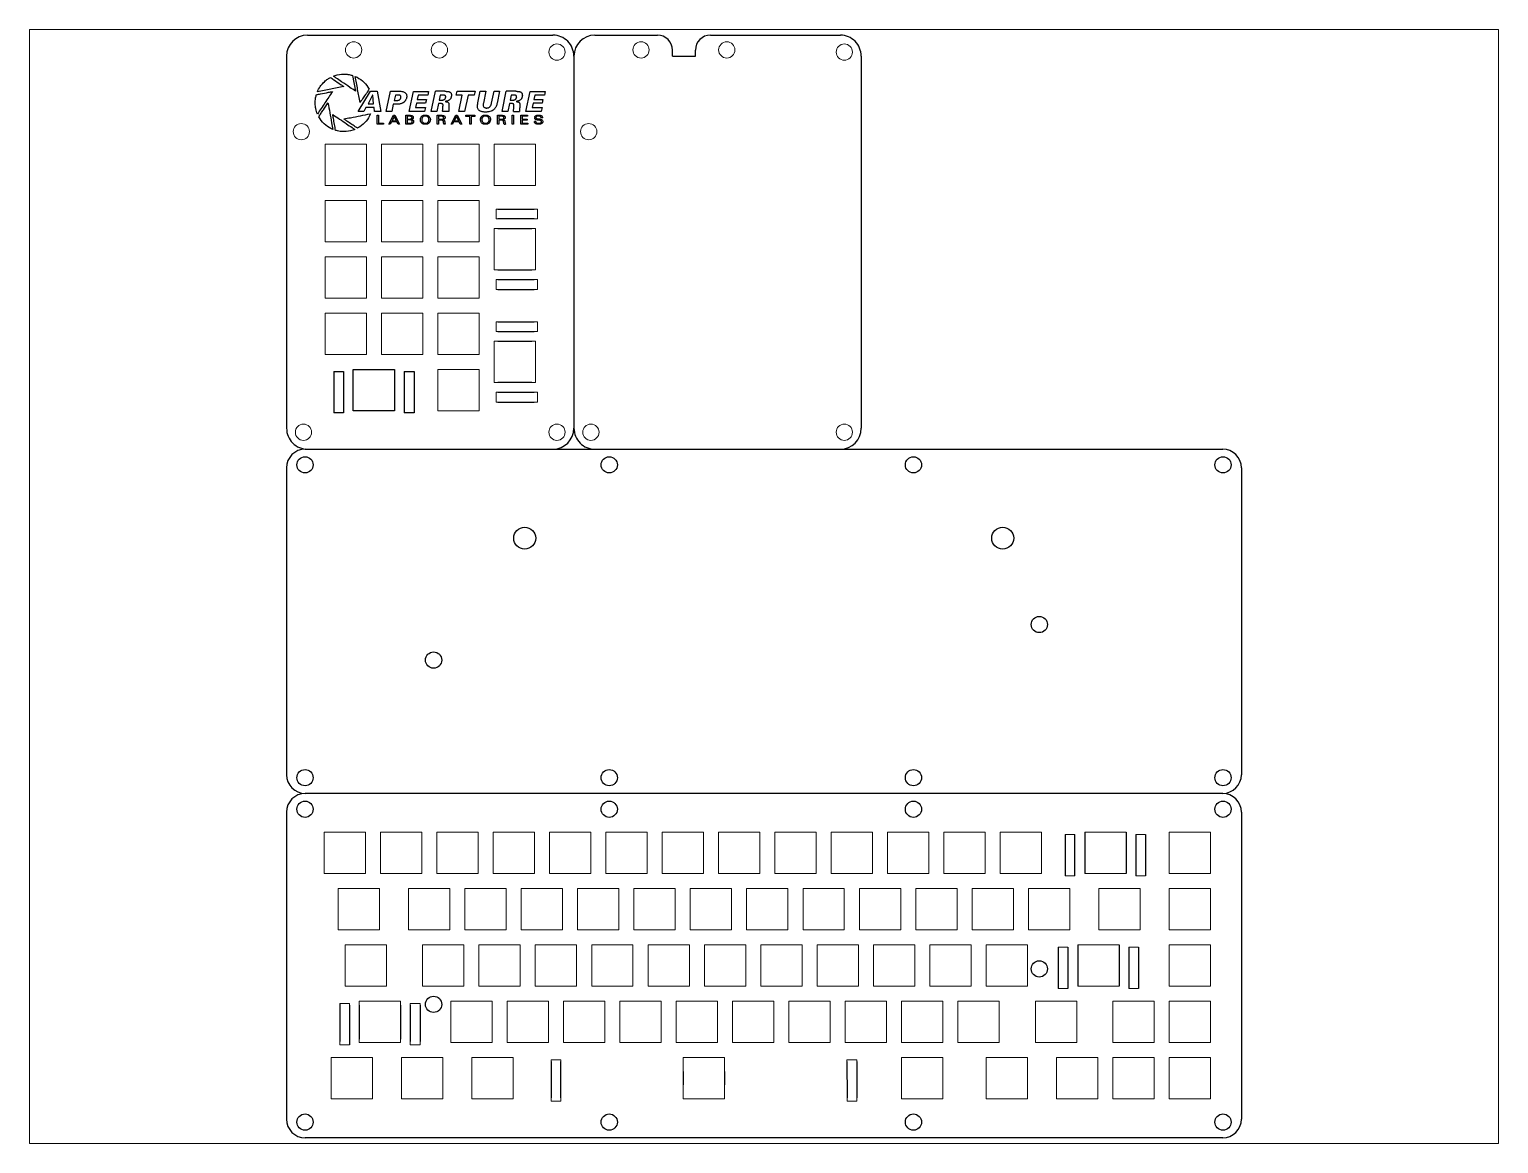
# Paper-space layout 'Layout2' of a CAD drawing. Header units: inches. Extents: x 1.04 to 9.32, y 0.79 to 7.07.
# The model-space entities are those that its viewports show. They can reach past a viewport. Long polylines and large blocks are cut down to what shows.
import ezdxf

# ---------------------------------------------------------------- set-up
doc = ezdxf.new("R2010")
doc.units = ezdxf.units.IN
doc.header["$MEASUREMENT"] = 0
for name, color, linetype in [('Cuts', 7, 'Continuous'), ('Layer 1', 10, 'Continuous'), ('Layer_1', 10, 'Continuous'), ('numpad_base', 10, 'Continuous'), ('numpad_plate', 10, 'Continuous')]:
    doc.layers.add(name, color=color, linetype=linetype)

msp = doc.modelspace()

# ---------------------------------------------------------------- linework, layer by layer
at = {"color": 7}
for p, q in [((1.507, 14.696), (1.547, 14.487)), ((1.544, 14.683), (1.544, 14.683)), ((1.117, 14.596), (1.133, 14.612)), ((1.117, 14.596), (1.117, 14.596)), ((1.583, 14.216), (1.746, 14.485)), ((1.746, 14.485), (1.746, 14.485)), ((1.746, 14.485), (1.837, 14.485)), ((1.837, 14.485), (1.886, 14.216)), ((1.956, 14.216), (2.013, 14.485)), ((2.013, 14.485), (2.013, 14.485)), ((2.013, 14.485), (2.137, 14.485)), ((2.262, 14.216), (2.319, 14.484)), ((2.319, 14.484), (2.319, 14.484)), ((2.319, 14.484), (2.521, 14.484)), ((2.521, 14.484), (2.511, 14.433)), ((2.554, 14.216), (2.611, 14.485)), ((2.611, 14.485), (2.611, 14.485)), ((2.736, 14.485), (2.611, 14.485)), ((2.887, 14.432), (2.899, 14.485)), ((2.899, 14.485), (3.14, 14.485)), ((3.14, 14.485), (3.129, 14.432)), ((3.176, 14.332), (3.209, 14.485)), ((3.209, 14.485), (3.284, 14.485)), ((3.284, 14.485), (3.25, 14.325)), ((3.284, 14.485), (3.284, 14.485)), ((3.359, 14.327), (3.392, 14.485)), ((3.392, 14.485), (3.465, 14.485)), ((3.465, 14.485), (3.432, 14.329)), ((3.498, 14.216), (3.555, 14.485)), ((3.555, 14.485), (3.555, 14.485)), ((3.68, 14.485), (3.555, 14.485)), ((3.814, 14.216), (3.871, 14.484)), ((3.871, 14.484), (3.871, 14.484)), ((3.871, 14.484), (4.073, 14.484)), ((4.073, 14.484), (4.062, 14.433)), ((1.011, 14.32), (1.011, 14.342)), ((1.011, 14.32), (1.011, 14.32)), ((1.181, 14.332), (1.181, 14.332)), ((1.776, 14.432), (1.715, 14.319)), ((1.715, 14.319), (1.788, 14.319)), ((1.777, 14.432), (1.776, 14.432)), ((1.788, 14.319), (1.777, 14.432)), ((1.788, 14.319), (1.788, 14.319)), ((2.051, 14.313), (2.031, 14.216)), ((2.1, 14.313), (2.051, 14.313)), ((2.078, 14.435), (2.063, 14.364)), ((2.063, 14.364), (2.063, 14.364)), ((2.063, 14.364), (2.096, 14.364)), ((2.11, 14.435), (2.078, 14.435)), ((2.359, 14.325), (2.347, 14.268)), ((2.48, 14.325), (2.359, 14.325)), ((2.382, 14.433), (2.37, 14.377)), ((2.37, 14.377), (2.491, 14.377)), ((2.511, 14.433), (2.382, 14.433)), ((2.491, 14.377), (2.48, 14.325)), ((2.652, 14.321), (2.629, 14.216)), ((2.683, 14.321), (2.652, 14.321)), ((2.676, 14.435), (2.662, 14.369)), ((2.662, 14.369), (2.662, 14.369)), ((2.662, 14.369), (2.69, 14.369)), ((2.704, 14.435), (2.676, 14.435)), ((2.743, 14.35), (2.743, 14.348)), ((2.969, 14.432), (2.887, 14.432)), ((2.924, 14.216), (2.969, 14.432)), ((2.969, 14.432), (2.969, 14.432)), ((3.045, 14.432), (2.999, 14.216)), ((3.129, 14.432), (3.045, 14.432)), ((3.596, 14.321), (3.573, 14.216)), ((3.627, 14.321), (3.596, 14.321)), ((3.62, 14.435), (3.606, 14.369)), ((3.606, 14.369), (3.606, 14.369)), ((3.606, 14.369), (3.634, 14.369)), ((3.648, 14.435), (3.62, 14.435)), ((3.687, 14.35), (3.687, 14.348)), ((3.911, 14.325), (3.899, 14.268)), ((4.032, 14.325), (3.911, 14.325)), ((3.934, 14.433), (3.922, 14.377)), ((3.922, 14.377), (4.043, 14.377)), ((4.062, 14.433), (3.934, 14.433)), ((4.043, 14.377), (4.032, 14.325)), ((1.657, 14.216), (1.583, 14.216)), ((1.687, 14.27), (1.657, 14.216)), ((1.795, 14.27), (1.687, 14.27)), ((1.746, 14.185), (1.746, 14.185)), ((1.746, 14.185), (1.748, 14.185)), ((1.802, 14.216), (1.795, 14.27)), ((1.886, 14.216), (1.802, 14.216)), ((1.836, 14.166), (1.836, 14.166)), ((1.836, 14.049), (1.836, 14.166)), ((1.836, 14.166), (1.854, 14.166)), ((1.854, 14.166), (1.854, 14.062)), ((2.031, 14.216), (1.956, 14.216)), ((1.992, 14.049), (2.053, 14.166)), ((2.063, 14.151), (2.034, 14.092)), ((2.034, 14.092), (2.093, 14.092)), ((2.053, 14.166), (2.073, 14.166)), ((2.093, 14.092), (2.063, 14.151)), ((2.073, 14.166), (2.134, 14.049)), ((2.093, 14.092), (2.093, 14.092)), ((2.216, 14.166), (2.216, 14.166)), ((2.216, 14.049), (2.216, 14.166)), ((2.216, 14.166), (2.272, 14.166)), ((2.233, 14.152), (2.233, 14.116)), ((2.271, 14.152), (2.233, 14.152)), ((2.233, 14.116), (2.233, 14.116)), ((2.233, 14.116), (2.277, 14.116)), ((2.233, 14.103), (2.233, 14.062)), ((2.273, 14.103), (2.233, 14.103)), ((2.467, 14.216), (2.262, 14.216)), ((2.293, 14.11), (2.293, 14.11)), ((2.347, 14.268), (2.478, 14.268)), ((2.411, 14.107), (2.411, 14.107)), ((2.429, 14.107), (2.429, 14.107)), ((2.478, 14.268), (2.467, 14.216)), ((2.629, 14.216), (2.554, 14.216)), ((2.636, 14.166), (2.694, 14.166)), ((2.636, 14.049), (2.636, 14.166)), ((2.653, 14.152), (2.653, 14.114)), ((2.692, 14.152), (2.653, 14.152)), ((2.653, 14.114), (2.653, 14.114)), ((2.653, 14.114), (2.653, 14.114)), ((2.653, 14.114), (2.653, 14.114)), ((2.653, 14.114), (2.692, 14.114)), ((2.653, 14.101), (2.653, 14.049)), ((2.686, 14.101), (2.653, 14.101)), ((2.788, 14.216), (2.708, 14.216)), ((2.712, 14.107), (2.712, 14.108)), ((2.82, 14.049), (2.881, 14.166)), ((2.891, 14.151), (2.861, 14.092)), ((2.861, 14.092), (2.921, 14.092)), ((2.881, 14.166), (2.901, 14.166)), ((2.921, 14.092), (2.891, 14.151)), ((2.901, 14.166), (2.962, 14.049)), ((2.921, 14.092), (2.921, 14.092)), ((2.999, 14.216), (2.924, 14.216)), ((3.018, 14.166), (3.136, 14.166)), ((3.018, 14.151), (3.018, 14.166)), ((3.068, 14.151), (3.018, 14.151)), ((3.068, 14.151), (3.068, 14.151)), ((3.068, 14.049), (3.068, 14.151)), ((3.085, 14.151), (3.085, 14.049)), ((3.136, 14.151), (3.085, 14.151)), ((3.136, 14.166), (3.136, 14.151)), ((3.211, 14.107), (3.211, 14.107)), ((3.229, 14.107), (3.229, 14.107)), ((3.437, 14.166), (3.495, 14.166)), ((3.437, 14.049), (3.437, 14.166)), ((3.454, 14.152), (3.454, 14.114)), ((3.493, 14.152), (3.454, 14.152)), ((3.454, 14.114), (3.454, 14.114)), ((3.454, 14.114), (3.454, 14.114)), ((3.454, 14.114), (3.454, 14.114)), ((3.454, 14.114), (3.493, 14.114)), ((3.454, 14.101), (3.454, 14.049)), ((3.487, 14.101), (3.454, 14.101)), ((3.573, 14.216), (3.498, 14.216)), ((3.513, 14.107), (3.513, 14.108)), ((3.635, 14.166), (3.635, 14.166)), ((3.635, 14.049), (3.635, 14.166)), ((3.635, 14.166), (3.652, 14.166)), ((3.652, 14.216), (3.732, 14.216)), ((3.652, 14.166), (3.652, 14.049)), ((3.749, 14.166), (3.749, 14.166)), ((3.749, 14.049), (3.749, 14.166)), ((3.749, 14.166), (3.838, 14.166)), ((3.766, 14.152), (3.766, 14.115)), ((3.838, 14.152), (3.766, 14.152)), ((3.766, 14.115), (3.833, 14.115)), ((3.766, 14.102), (3.766, 14.062)), ((3.833, 14.102), (3.766, 14.102)), ((4.019, 14.216), (3.814, 14.216)), ((3.833, 14.115), (3.833, 14.102)), ((3.838, 14.166), (3.838, 14.152)), ((3.899, 14.268), (4.03, 14.268)), ((3.946, 14.084), (3.928, 14.084)), ((4.012, 14.112), (3.968, 14.119)), ((3.994, 14.099), (3.978, 14.101)), ((4.018, 14.135), (4.036, 14.134)), ((4.018, 14.135), (4.018, 14.135)), ((4.018, 14.134), (4.018, 14.135)), ((4.036, 14.134), (4.018, 14.134)), ((4.03, 14.268), (4.019, 14.216)), ((1.382, 13.948), (1.382, 13.948)), ((1.405, 13.948), (1.382, 13.948)), ((1.922, 14.049), (1.836, 14.049)), ((1.854, 14.062), (1.922, 14.062)), ((1.922, 14.062), (1.922, 14.049)), ((2.011, 14.049), (1.992, 14.049)), ((2.027, 14.079), (2.011, 14.049)), ((2.099, 14.079), (2.027, 14.079)), ((2.099, 14.079), (2.099, 14.079)), ((2.115, 14.049), (2.099, 14.079)), ((2.134, 14.049), (2.115, 14.049)), ((2.276, 14.049), (2.216, 14.049)), ((2.233, 14.062), (2.233, 14.062)), ((2.233, 14.062), (2.274, 14.062)), ((2.653, 14.049), (2.636, 14.049)), ((2.653, 14.049), (2.653, 14.049)), ((2.653, 14.049), (2.653, 14.049)), ((2.742, 14.049), (2.724, 14.049)), ((2.839, 14.049), (2.82, 14.049)), ((2.854, 14.079), (2.839, 14.049)), ((2.927, 14.079), (2.854, 14.079)), ((2.927, 14.079), (2.927, 14.079)), ((2.942, 14.049), (2.927, 14.079)), ((2.962, 14.049), (2.942, 14.049)), ((3.085, 14.049), (3.068, 14.049)), ((3.454, 14.049), (3.437, 14.049)), ((3.454, 14.049), (3.454, 14.049)), ((3.454, 14.049), (3.454, 14.049)), ((3.525, 14.049), (3.543, 14.049)), ((3.652, 14.049), (3.635, 14.049)), ((3.84, 14.049), (3.749, 14.049)), ((3.766, 14.062), (3.84, 14.062)), ((3.84, 14.062), (3.84, 14.049))]:
    msp.add_line(p, q, dxfattribs=at)
at = {"color": 1}
for p, q in [((1.517, 10.233), (1.517, 10.783)), ((2.067, 10.783), (2.067, 10.233)), ((1.257, 10.753), (1.257, 10.203)), ((1.387, 10.753), (1.387, 10.203)), ((2.197, 10.753), (2.197, 10.203)), ((2.327, 10.753), (2.327, 10.203)), ((0.629, 9.471), (0.629, 5.387)), ((13.34, 9.471), (13.34, 5.387)), ((13.09, 5.137), (0.879, 5.137)), ((0.629, 4.887), (0.629, 0.802)), ((13.34, 4.887), (13.34, 0.802)), ((10.994, 4.591), (10.994, 4.041)), ((11.124, 4.041), (11.124, 4.591)), ((11.254, 4.621), (11.254, 4.071)), ((11.804, 4.621), (11.804, 4.071)), ((11.934, 4.591), (11.934, 4.041)), ((12.064, 4.591), (12.064, 4.041)), ((10.9, 3.091), (10.9, 2.541)), ((11.03, 3.091), (11.03, 2.541)), ((11.16, 3.121), (11.16, 2.571)), ((11.71, 3.121), (11.71, 2.571)), ((11.84, 3.091), (11.84, 2.541)), ((11.97, 3.091), (11.97, 2.541)), ((1.337, 2.341), (1.337, 1.836)), ((1.467, 2.32), (1.467, 1.791)), ((1.597, 2.32), (1.597, 1.867)), ((2.147, 2.32), (2.147, 1.867)), ((2.277, 2.32), (2.277, 1.836)), ((2.407, 2.32), (2.407, 1.836)), ((4.15, 1.57), (4.15, 1.086)), ((4.28, 1.086), (4.28, 1.57)), ((8.089, 1.57), (8.09, 1.086)), ((8.22, 1.57), (8.22, 1.086)), ((5.91, 1.436), (5.91, 1.256)), ((6.46, 1.436), (6.46, 1.256)), ((13.09, 0.552), (0.879, 0.552))]:
    msp.add_line(p, q, dxfattribs=at)
at = {"color": 7}
for points in [[(1.133, 14.612, -0.013893), (1.158, 14.633, -0.030476), (1.197, 14.66, -0.018357), (1.214, 14.67)], [(1.214, 14.67, 0.001585), (1.259, 14.639, 0.000706), (1.349, 14.577, -0.000476), (1.394, 14.547)], [(1.253, 14.687, -0.067703), (1.36, 14.712, -0.012487), (1.382, 14.714)], [(1.547, 14.487, 0.001338), (1.473, 14.537, -0.000848), (1.363, 14.612, -0.002235), (1.29, 14.662, -0.001477), (1.253, 14.687)], [(1.405, 14.714, -0.006046), (1.426, 14.712, -0.008931), (1.446, 14.71, -0.023001), (1.478, 14.704, -0.027411), (1.501, 14.698, -0.008376), (1.507, 14.696)], [(1.608, 14.336, 0.001461), (1.592, 14.423, 0.000244), (1.56, 14.596, -0.001221), (1.544, 14.683)], [(1.544, 14.683, -0.15207), (1.713, 14.541, -0.019338), (1.73, 14.514)], [(1.027, 14.441, 0.001553), (1.081, 14.451, 0.00067), (1.187, 14.472, -0.000484), (1.241, 14.482)], [(1.04, 14.477, -0.055914), (1.078, 14.548, -0.034524), (1.117, 14.596)], [(1.394, 14.547, 0.000675), (1.217, 14.512, -0.001664), (1.04, 14.477)], [(1.241, 14.482, 0.000682), (1.141, 14.332, -0.001673), (1.041, 14.182)], [(1.73, 14.514, 0.002257), (1.715, 14.491, 0.002192), (1.669, 14.424, -0.004044), (1.632, 14.369, -0.004733), (1.608, 14.336)], [(2.137, 14.485, -0.004697), (2.151, 14.485, -0.000574), (2.153, 14.485)], [(2.153, 14.485, -0.030527), (2.171, 14.483)], [(2.171, 14.483, -0.043652), (2.188, 14.479)], [(2.188, 14.479, -0.072334), (2.204, 14.471)], [(2.736, 14.485, -0.004223), (2.749, 14.485, -0.005361), (2.76, 14.484, -0.004482), (2.767, 14.484)], [(2.767, 14.484, -0.01239), (2.776, 14.483, -0.012761), (2.783, 14.482, -0.015518), (2.789, 14.481)], [(2.789, 14.481, -0.032279), (2.796, 14.479, -0.042894), (2.803, 14.476, -0.009616), (2.804, 14.475)], [(2.804, 14.475, -0.091895), (2.815, 14.465)], [(3.68, 14.485, -0.004228), (3.693, 14.485, -0.005364), (3.704, 14.484, -0.004468), (3.711, 14.484)], [(3.711, 14.484, -0.012384), (3.72, 14.483, -0.012773), (3.727, 14.482, -0.015568), (3.733, 14.481)], [(3.733, 14.481, -0.032411), (3.74, 14.479, -0.042895), (3.747, 14.476, -0.009567), (3.748, 14.475)], [(3.748, 14.475, -0.091403), (3.759, 14.465)], [(1.011, 14.342, -0.013961), (1.014, 14.375, -0.030392), (1.022, 14.421, -0.018244), (1.027, 14.441)], [(1.041, 14.182, -0.052832), (1.019, 14.254, -0.037449), (1.011, 14.32)], [(1.059, 14.146, -0.003131), (1.089, 14.193, -0.001785), (1.12, 14.239, -0.000855), (1.181, 14.332)], [(1.181, 14.332, -0.002053), (1.23, 14.067, -0.000504), (1.246, 13.978)], [(2.096, 14.364, 0.009041), (2.103, 14.364, 0.005778), (2.109, 14.364, 0.001803), (2.111, 14.365)], [(2.114, 14.313, -0.003358), (2.105, 14.313, -0.002431), (2.1, 14.313)], [(2.127, 14.434, 0.022008), (2.11, 14.435)], [(2.111, 14.365, 0.085481), (2.128, 14.369)], [(2.132, 14.314, -0.011627), (2.121, 14.314, -0.011646), (2.114, 14.313)], [(2.142, 14.43, 0.055719), (2.135, 14.433, 0.041574), (2.129, 14.434, 0.011499), (2.127, 14.434)], [(2.128, 14.369, 0.069571), (2.136, 14.374, 0.046946), (2.142, 14.379)], [(2.151, 14.318, -0.020222), (2.135, 14.315, -0.005236), (2.132, 14.314)], [(2.151, 14.419, 0.061975), (2.148, 14.424, 0.099789), (2.142, 14.43)], [(2.142, 14.379, 0.043186), (2.145, 14.384, 0.035903), (2.148, 14.39, 0.029191), (2.15, 14.396, 0.0139), (2.151, 14.4)], [(2.151, 14.4, 0.020957), (2.152, 14.405, 0.026625), (2.152, 14.41, 0.028867), (2.152, 14.413, 0.035338), (2.152, 14.417, 0.041162), (2.151, 14.419)], [(2.17, 14.325, -0.062104), (2.151, 14.318)], [(2.183, 14.332, -0.007636), (2.176, 14.328, -0.008589), (2.173, 14.326, -0.009597), (2.17, 14.325)], [(2.199, 14.346, -0.017345), (2.193, 14.34, -0.017658), (2.188, 14.335, -0.021169), (2.183, 14.332)], [(2.215, 14.367, -0.023202), (2.208, 14.357, -0.02743), (2.201, 14.348, -0.008741), (2.199, 14.346)], [(2.204, 14.471, -0.119511), (2.222, 14.451, -0.036302), (2.226, 14.443)], [(2.227, 14.398, -0.034461), (2.222, 14.382, -0.047743), (2.215, 14.367)], [(2.226, 14.443, -0.048965), (2.228, 14.432, -0.03686), (2.229, 14.421, -0.030694), (2.229, 14.409, -0.02278), (2.227, 14.398)], [(2.702, 14.318, 0.029858), (2.699, 14.319, 0.022296), (2.695, 14.32, 0.019021), (2.69, 14.321, 0.014535), (2.685, 14.321, 0.003212), (2.683, 14.321)], [(2.69, 14.369, 0.002293), (2.701, 14.369, 0.002779), (2.707, 14.369, 0.001196), (2.709, 14.369)], [(2.711, 14.311, 0.108538), (2.708, 14.315, 0.048006), (2.705, 14.317, 0.036225), (2.703, 14.318, 0.004758), (2.702, 14.318)], [(2.721, 14.435, 0.01604), (2.704, 14.435)], [(2.708, 14.243, -0.001759), (2.712, 14.276)], [(2.709, 14.369, 0.03232), (2.715, 14.37, 0.04), (2.721, 14.371, 0.00595), (2.721, 14.371)], [(2.713, 14.297, 0.024305), (2.713, 14.302, 0.030833), (2.713, 14.306, 0.038798), (2.712, 14.309, 0.025023), (2.711, 14.311)], [(2.712, 14.276, 0.003237), (2.712, 14.285, 0.004381), (2.713, 14.293, 0.003977), (2.713, 14.297)], [(2.736, 14.431, 0.05141), (2.728, 14.434, 0.035117), (2.721, 14.435)], [(2.721, 14.371, 0.044832), (2.727, 14.374, 0.066646), (2.733, 14.377)], [(2.733, 14.377, 0.036247), (2.738, 14.382, 0.023392), (2.74, 14.386)], [(2.747, 14.421, 0.057838), (2.744, 14.426, 0.104247), (2.738, 14.431, 0.016241), (2.736, 14.431)], [(2.74, 14.386, 0.023498), (2.743, 14.39, 0.02725), (2.745, 14.393, 0.008484), (2.745, 14.394)], [(2.761, 14.353, -0.002881), (2.755, 14.352, -0.006201), (2.748, 14.35, -0.008221), (2.744, 14.35, -0.002137), (2.743, 14.35)], [(2.743, 14.348, -0.018994), (2.754, 14.347, -0.023149), (2.762, 14.346, -0.023982), (2.768, 14.344, -0.025567), (2.772, 14.343)], [(2.745, 14.394, 0.011314), (2.746, 14.398, 0.012019), (2.747, 14.4, 0.014886), (2.747, 14.402)], [(2.747, 14.402, 0.022954), (2.748, 14.407, 0.02458), (2.749, 14.411, 0.030005), (2.748, 14.415, 0.036295), (2.748, 14.418, 0.04966), (2.747, 14.421)], [(2.787, 14.363, -0.025416), (2.776, 14.358, -0.030409), (2.766, 14.354, -0.021245), (2.761, 14.353)], [(2.772, 14.343, -0.040882), (2.778, 14.34, -0.065503), (2.783, 14.335, -0.065279), (2.787, 14.33)], [(2.798, 14.37, -0.038844), (2.787, 14.363)], [(2.787, 14.33, -0.054306), (2.79, 14.323, -0.039328), (2.791, 14.315, -0.024803), (2.791, 14.31)], [(2.79, 14.282, 0.004942), (2.789, 14.277, 0.005462), (2.789, 14.269, 0.001268), (2.789, 14.267)], [(2.791, 14.31, -0.011397), (2.791, 14.295, -0.004923), (2.79, 14.286, -0.001823), (2.79, 14.282)], [(2.808, 14.38, -0.055452), (2.799, 14.371, -0.011527), (2.798, 14.37)], [(2.816, 14.394, -0.021226), (2.813, 14.387, -0.027963), (2.808, 14.381, -0.003733), (2.808, 14.38)], [(2.815, 14.465, -0.027279), (2.816, 14.463, -0.019485), (2.818, 14.461, -0.01699), (2.819, 14.458)], [(2.822, 14.413, -0.016885), (2.821, 14.407, -0.03855), (2.817, 14.396, -0.0098), (2.816, 14.394)], [(2.819, 14.458, -0.021224), (2.821, 14.455, -0.018215), (2.822, 14.452, -0.015724), (2.823, 14.448, -0.002931), (2.823, 14.447)], [(2.825, 14.432, -0.015787), (2.825, 14.428, -0.016839), (2.824, 14.422, -0.014088), (2.823, 14.416, -0.00496), (2.822, 14.413)], [(2.823, 14.447, -0.021284), (2.824, 14.443, -0.018058), (2.824, 14.438, -0.015395), (2.825, 14.433, -0.00285), (2.825, 14.432)], [(3.17, 14.28, -0.052671), (3.172, 14.307)], [(3.176, 14.254, -0.083868), (3.17, 14.28)], [(3.172, 14.307, -0.007272), (3.176, 14.332)], [(3.25, 14.325, 0.022952), (3.248, 14.307, 0.005937), (3.247, 14.303)], [(3.247, 14.303, 0.041965), (3.247, 14.296, 0.092893), (3.25, 14.284)], [(3.25, 14.284, 0.155458), (3.264, 14.269, 0.020327), (3.267, 14.268)], [(3.321, 14.269, 0.089302), (3.339, 14.282, 0.017192), (3.341, 14.285)], [(3.341, 14.285, 0.078631), (3.353, 14.306)], [(3.353, 14.306, 0.016744), (3.357, 14.318, 0.015049), (3.359, 14.327)], [(3.419, 14.284, -0.041749), (3.408, 14.264)], [(3.427, 14.306, -0.0302), (3.419, 14.284)], [(3.432, 14.329, -0.02304), (3.427, 14.306)], [(3.646, 14.318, 0.02959), (3.643, 14.319, 0.022231), (3.639, 14.32, 0.019016), (3.634, 14.321, 0.014523), (3.628, 14.321, 0.003205), (3.627, 14.321)], [(3.634, 14.369, 0.002294), (3.645, 14.369, 0.00279), (3.651, 14.369, 0.001205), (3.653, 14.369)], [(3.655, 14.311, 0.108552), (3.652, 14.315, 0.047614), (3.649, 14.317, 0.035957), (3.646, 14.318, 0.004731), (3.646, 14.318)], [(3.665, 14.435, 0.016066), (3.648, 14.435)], [(3.652, 14.243, -0.001517), (3.654, 14.259, -0.000643), (3.656, 14.276)], [(3.653, 14.369, 0.03231), (3.659, 14.37, 0.03997), (3.665, 14.371, 0.005908), (3.665, 14.371)], [(3.657, 14.297, 0.024423), (3.657, 14.302, 0.030744), (3.657, 14.306, 0.03844), (3.656, 14.309, 0.02471), (3.655, 14.311)], [(3.656, 14.276, 0.003102), (3.656, 14.285, 0.004274), (3.657, 14.293, 0.00393), (3.657, 14.297)], [(3.68, 14.431, 0.048951), (3.673, 14.434, 0.037659), (3.665, 14.435)], [(3.665, 14.371, 0.044777), (3.671, 14.374, 0.066744), (3.677, 14.377)], [(3.677, 14.377, 0.048656), (3.683, 14.384, 0.011605), (3.684, 14.386)], [(3.691, 14.421, 0.070108), (3.687, 14.426, 0.092038), (3.682, 14.431, 0.016127), (3.68, 14.431)], [(3.684, 14.386, 0.023414), (3.687, 14.39, 0.023578), (3.688, 14.393, 0.012839), (3.689, 14.394)], [(3.705, 14.353, -0.002921), (3.699, 14.352, -0.006183), (3.692, 14.35, -0.00812), (3.688, 14.35, -0.002109), (3.687, 14.35)], [(3.687, 14.348, -0.018998), (3.698, 14.347, -0.023104), (3.706, 14.346, -0.023873), (3.712, 14.344, -0.025389), (3.716, 14.343)], [(3.689, 14.394, 0.014057), (3.69, 14.398, 0.015027), (3.691, 14.401, 0.008558), (3.691, 14.402)], [(3.691, 14.402, 0.022826), (3.692, 14.407, 0.024553), (3.693, 14.411, 0.030087), (3.692, 14.415, 0.036514), (3.692, 14.418, 0.050072), (3.691, 14.421)], [(3.731, 14.363, -0.027629), (3.719, 14.357, -0.031127), (3.709, 14.354, -0.01837), (3.705, 14.353)], [(3.716, 14.343, -0.041021), (3.721, 14.34, -0.07115), (3.727, 14.335, -0.058883), (3.731, 14.33)], [(3.742, 14.37, -0.038967), (3.731, 14.363)], [(3.731, 14.33, -0.05036), (3.733, 14.323, -0.039905), (3.735, 14.316, -0.027938), (3.735, 14.31)], [(3.734, 14.282, 0.006174), (3.733, 14.275, 0.0056), (3.733, 14.267)], [(3.735, 14.31, -0.011257), (3.735, 14.295, -0.004906), (3.734, 14.286, -0.001823), (3.734, 14.282)], [(3.752, 14.38, -0.053411), (3.744, 14.372, -0.013822), (3.742, 14.37)], [(3.76, 14.394, -0.027637), (3.756, 14.386, -0.024013), (3.752, 14.38)], [(3.759, 14.465, -0.023207), (3.76, 14.463, -0.019968), (3.762, 14.461, -0.016896), (3.763, 14.459, -0.003099), (3.763, 14.458)], [(3.766, 14.413, -0.016741), (3.765, 14.407, -0.038115), (3.761, 14.396, -0.00968), (3.76, 14.394)], [(3.763, 14.458, -0.020838), (3.765, 14.455, -0.018172), (3.766, 14.452, -0.015972), (3.767, 14.448, -0.003007), (3.767, 14.447)], [(3.769, 14.432, -0.019224), (3.768, 14.427, -0.016301), (3.768, 14.421, -0.013964), (3.767, 14.415, -0.002597), (3.766, 14.413)], [(3.767, 14.447, -0.021079), (3.768, 14.443, -0.017941), (3.768, 14.438, -0.01535), (3.769, 14.433, -0.002847), (3.769, 14.432)], [(1.246, 13.978, -0.147854), (1.076, 14.118, -0.018991), (1.059, 14.146)], [(1.244, 14.176, -0.001241), (1.428, 14.052, -0.002484), (1.502, 14.002, -0.001576), (1.538, 13.976)], [(1.282, 13.965, 0.002535), (1.268, 14.044, 0.001196), (1.254, 14.123, 0.000292), (1.244, 14.176)], [(1.393, 14.117, 0.001339), (1.482, 14.134, 0.001132), (1.746, 14.185)], [(1.414, 14.101, -0.015152), (1.396, 14.115, -0.00194), (1.393, 14.117)], [(1.575, 13.993, -0.00509), (1.454, 14.074, -0.001148), (1.414, 14.101)], [(1.748, 14.185, -0.150447), (1.603, 14.011, -0.019159), (1.575, 13.993)], [(2.285, 14.151, 0.015078), (2.283, 14.151, 0.01267), (2.281, 14.152, 0.010739), (2.278, 14.152, 0.011792), (2.274, 14.152, 0.007726), (2.271, 14.152)], [(2.272, 14.166, -0.012388), (2.279, 14.165, -0.01502), (2.286, 14.165, -0.014629), (2.291, 14.164, -0.008337), (2.293, 14.164)], [(2.296, 14.098, 0.044846), (2.293, 14.1, 0.031428), (2.29, 14.101, 0.026191), (2.287, 14.102, 0.021714), (2.283, 14.103, 0.021066), (2.278, 14.103, 0.01481), (2.273, 14.103)], [(2.277, 14.116, 0.023198), (2.281, 14.117, 0.028139), (2.285, 14.117, 0.033859), (2.289, 14.118, 0.052309), (2.293, 14.12, 0.012823), (2.294, 14.121)], [(2.294, 14.147, 0.038058), (2.292, 14.149, 0.03094), (2.29, 14.15, 0.024958), (2.287, 14.151, 0.011885), (2.285, 14.151)], [(2.293, 14.164, -0.026757), (2.298, 14.162, -0.03329), (2.303, 14.16, -0.03619), (2.307, 14.158)], [(2.311, 14.119, -0.061974), (2.306, 14.115, -0.038742), (2.302, 14.113, -0.032762), (2.297, 14.111, -0.017912), (2.293, 14.11)], [(2.293, 14.11, -0.038052), (2.3, 14.109, -0.044926), (2.306, 14.106)], [(2.299, 14.142, 0.089227), (2.296, 14.145, 0.049175), (2.294, 14.147, 0.003786), (2.294, 14.147)], [(2.294, 14.121, 0.130807), (2.298, 14.126, 0.039243), (2.299, 14.128, 0.034654), (2.3, 14.13, 0.029731), (2.3, 14.133, 0.010483), (2.3, 14.134)], [(2.303, 14.082, 0.029543), (2.303, 14.085, 0.041173), (2.302, 14.089, 0.144514), (2.297, 14.097, 0.022237), (2.296, 14.098)], [(2.3, 14.134, 0.044119), (2.299, 14.138, 0.043951), (2.299, 14.142)], [(2.302, 14.074, 0.06727), (2.303, 14.08, 0.017357), (2.303, 14.082)], [(2.306, 14.106, -0.048058), (2.311, 14.103, -0.049423), (2.314, 14.1)], [(2.307, 14.158, -0.072305), (2.311, 14.154, -0.068226), (2.314, 14.149)], [(2.317, 14.136, -0.0324), (2.317, 14.132, -0.038676), (2.316, 14.127, -0.058336), (2.314, 14.123, -0.063624), (2.311, 14.119)], [(2.314, 14.149, -0.050717), (2.316, 14.144, -0.037186), (2.317, 14.139, -0.016566), (2.317, 14.136)], [(2.314, 14.1, -0.095673), (2.32, 14.091)], [(2.321, 14.081, -0.103903), (2.319, 14.069)], [(2.32, 14.091, -0.088031), (2.321, 14.081)], [(2.411, 14.107, -0.035116), (2.411, 14.117, -0.01503), (2.412, 14.121)], [(2.414, 14.086, -0.053071), (2.411, 14.101, -0.022658), (2.411, 14.107)], [(2.412, 14.121, -0.063458), (2.417, 14.135)], [(2.425, 14.066, -0.103781), (2.414, 14.086)], [(2.417, 14.135, -0.049134), (2.423, 14.145, -0.015475), (2.425, 14.148)], [(2.425, 14.148, -0.068353), (2.435, 14.157, -0.011723), (2.438, 14.159)], [(2.432, 14.127, 0.057102), (2.429, 14.116, 0.038827), (2.429, 14.107)], [(2.429, 14.107, 0.047404), (2.43, 14.096, 0.047205), (2.432, 14.087)], [(2.442, 14.142, 0.083752), (2.434, 14.131, 0.021725), (2.432, 14.127)], [(2.432, 14.087, 0.105373), (2.442, 14.072)], [(2.438, 14.159, -0.046483), (2.447, 14.164, -0.027518), (2.455, 14.166)], [(2.457, 14.152, 0.102915), (2.442, 14.142)], [(2.455, 14.166, -0.031613), (2.464, 14.168, -0.019431), (2.471, 14.168, -0.014048), (2.477, 14.169)], [(2.477, 14.155, 0.046432), (2.466, 14.154, 0.045993), (2.457, 14.152)], [(2.477, 14.169, -0.01728), (2.485, 14.168, -0.040158), (2.498, 14.166, -0.007102), (2.499, 14.166)], [(2.497, 14.152, 0.057919), (2.486, 14.155, 0.035173), (2.477, 14.155)], [(2.512, 14.142, 0.084386), (2.5, 14.15, 0.018255), (2.497, 14.152)], [(2.499, 14.166, -0.040265), (2.51, 14.162, -0.032191), (2.517, 14.159)], [(2.522, 14.127, 0.105049), (2.512, 14.142)], [(2.512, 14.072, 0.086889), (2.521, 14.084, 0.018658), (2.522, 14.087)], [(2.517, 14.159, -0.078799), (2.529, 14.148)], [(2.526, 14.107, 0.047404), (2.525, 14.118, 0.047205), (2.522, 14.127)], [(2.522, 14.087, 0.059431), (2.525, 14.099, 0.035903), (2.526, 14.107)], [(2.529, 14.148, -0.065106), (2.538, 14.135)], [(2.54, 14.086, -0.087932), (2.531, 14.069, -0.014951), (2.529, 14.066)], [(2.538, 14.135, -0.063394), (2.542, 14.121)], [(2.544, 14.107, -0.059155), (2.542, 14.091, -0.017959), (2.54, 14.086)], [(2.542, 14.121, -0.033197), (2.544, 14.112, -0.016261), (2.544, 14.107)], [(2.7, 14.1, 0.012247), (2.698, 14.1, 0.010383), (2.695, 14.1, 0.011451), (2.692, 14.101, 0.011785), (2.687, 14.101, 0.002121), (2.686, 14.101)], [(2.715, 14.148, 0.037848), (2.712, 14.149, 0.030108), (2.71, 14.15, 0.023868), (2.706, 14.151, 0.019054), (2.703, 14.152, 0.017908), (2.698, 14.152, 0.014677), (2.692, 14.152)], [(2.692, 14.114, 0.015967), (2.698, 14.114, 0.019061), (2.703, 14.115, 0.006203), (2.704, 14.115)], [(2.694, 14.166, -0.010861), (2.701, 14.165, -0.009589), (2.705, 14.165, -0.011249), (2.71, 14.165, -0.026873), (2.716, 14.164, -0.002836), (2.717, 14.163)], [(2.709, 14.097, 0.034215), (2.706, 14.098, 0.027518), (2.703, 14.099, 0.020588), (2.7, 14.1)], [(2.704, 14.115, 0.031633), (2.708, 14.116, 0.042156), (2.712, 14.117, 0.016885), (2.713, 14.118)], [(2.708, 14.216, -0.016697), (2.707, 14.225, -0.016283), (2.708, 14.238, -0.006163), (2.708, 14.243)], [(2.714, 14.092, 0.061191), (2.712, 14.094, 0.043016), (2.71, 14.096, 0.026493), (2.709, 14.097)], [(2.732, 14.117, -0.079556), (2.724, 14.111, -0.04527), (2.719, 14.109, -0.034347), (2.713, 14.108, -0.003967), (2.712, 14.108)], [(2.712, 14.107, -0.015583), (2.716, 14.107, -0.014963), (2.718, 14.106, -0.032302), (2.722, 14.105)], [(2.713, 14.118, 0.090147), (2.718, 14.122, 0.047877), (2.719, 14.124)], [(2.716, 14.087, 0.064647), (2.714, 14.092)], [(2.721, 14.133, 0.026215), (2.721, 14.136, 0.031514), (2.721, 14.139, 0.091129), (2.718, 14.144, 0.103881), (2.715, 14.148)], [(2.718, 14.076, 0.011982), (2.716, 14.087)], [(2.717, 14.163, -0.029589), (2.722, 14.162, -0.037579), (2.727, 14.159, -0.041712), (2.73, 14.157)], [(2.719, 14.124, 0.043567), (2.72, 14.126, 0.036932), (2.721, 14.129, 0.030478), (2.721, 14.132, 0.014633), (2.721, 14.133)], [(2.722, 14.105, -0.128771), (2.729, 14.1)], [(2.729, 14.1, -0.043704), (2.73, 14.097, -0.036184), (2.732, 14.093, -0.014553), (2.733, 14.092)], [(2.73, 14.157, -0.073266), (2.735, 14.152, -0.068709), (2.737, 14.147)], [(2.739, 14.135, -0.052143), (2.739, 14.129, -0.122407), (2.734, 14.119, -0.023774), (2.732, 14.117)], [(2.733, 14.092, -0.014547), (2.734, 14.088, -0.011592), (2.734, 14.084, -0.011463), (2.735, 14.079)], [(2.737, 14.147, -0.049707), (2.739, 14.14, -0.030157), (2.739, 14.135)], [(2.788, 14.249, 0.015965), (2.788, 14.232)], [(2.789, 14.267, 0.00339), (2.788, 14.258, 0.001109), (2.788, 14.254, 0.000858), (2.788, 14.249)], [(2.788, 14.232, 0.010093), (2.788, 14.222, 0.01014), (2.788, 14.216)], [(3.193, 14.231, -0.05113), (3.183, 14.24, -0.075312), (3.176, 14.254)], [(3.225, 14.215, -0.028145), (3.212, 14.219, -0.035087), (3.201, 14.225, -0.038307), (3.193, 14.231)], [(3.211, 14.107, -0.041317), (3.212, 14.119, -0.009127), (3.213, 14.121)], [(3.215, 14.086, -0.074848), (3.211, 14.107, -0.002493), (3.211, 14.107)], [(3.213, 14.121, -0.062834), (3.217, 14.135)], [(3.226, 14.066, -0.103452), (3.215, 14.086)], [(3.217, 14.135, -0.056338), (3.225, 14.147, -0.007686), (3.226, 14.148)], [(3.278, 14.209, -0.012916), (3.262, 14.209, -0.026972), (3.241, 14.211, -0.030014), (3.225, 14.215)], [(3.226, 14.148, -0.068231), (3.236, 14.157, -0.011691), (3.238, 14.159)], [(3.233, 14.127, 0.056793), (3.23, 14.116, 0.038888), (3.229, 14.107)], [(3.229, 14.107, 0.047347), (3.23, 14.096, 0.047484), (3.233, 14.087)], [(3.243, 14.142, 0.084312), (3.234, 14.131, 0.021844), (3.233, 14.127)], [(3.233, 14.087, 0.106069), (3.243, 14.072)], [(3.238, 14.159, -0.046373), (3.248, 14.164, -0.027199), (3.256, 14.166)], [(3.258, 14.152, 0.102593), (3.243, 14.142)], [(3.256, 14.166, -0.031484), (3.265, 14.168, -0.019447), (3.272, 14.168, -0.014061), (3.278, 14.169)], [(3.278, 14.155, 0.046426), (3.267, 14.154, 0.045984), (3.258, 14.152)], [(3.267, 14.268, 0.070552), (3.281, 14.263, 0.043133), (3.292, 14.262)], [(3.305, 14.21, -0.014117), (3.287, 14.209, -0.009958), (3.278, 14.209)], [(3.278, 14.169, -0.017277), (3.285, 14.168, -0.042589), (3.299, 14.166, -0.004774), (3.3, 14.166)], [(3.298, 14.152, 0.057731), (3.286, 14.155, 0.035201), (3.278, 14.155)], [(3.292, 14.262, 0.030672), (3.302, 14.263, 0.037401), (3.312, 14.265, 0.049038), (3.321, 14.268, 0.004798), (3.321, 14.269)], [(3.313, 14.142, 0.084386), (3.301, 14.15, 0.018255), (3.298, 14.152)], [(3.3, 14.166, -0.040152), (3.311, 14.162, -0.031967), (3.317, 14.159)], [(3.336, 14.216, -0.031425), (3.311, 14.211, -0.007786), (3.305, 14.21)], [(3.323, 14.127, 0.105704), (3.313, 14.142)], [(3.313, 14.072, 0.084079), (3.321, 14.084, 0.021829), (3.323, 14.087)], [(3.317, 14.159, -0.076817), (3.329, 14.149, -0.002608), (3.33, 14.148)], [(3.326, 14.107, 0.047708), (3.325, 14.118, 0.046701), (3.323, 14.127)], [(3.323, 14.087, 0.058876), (3.326, 14.099, 0.036189), (3.326, 14.107)], [(3.33, 14.148, -0.051502), (3.337, 14.138, -0.01232), (3.338, 14.135)], [(3.341, 14.086, -0.08838), (3.332, 14.069, -0.015029), (3.33, 14.066)], [(3.367, 14.227, -0.054387), (3.336, 14.216)], [(3.338, 14.135, -0.063428), (3.343, 14.121)], [(3.344, 14.107, -0.06173), (3.342, 14.091, -0.015844), (3.341, 14.086)], [(3.343, 14.121, -0.0302), (3.344, 14.112, -0.019582), (3.344, 14.107)], [(3.394, 14.247, -0.074679), (3.367, 14.227)], [(3.408, 14.264, -0.047254), (3.397, 14.25, -0.011559), (3.394, 14.247)], [(3.501, 14.1, 0.012066), (3.498, 14.1, 0.013281), (3.495, 14.101, 0.010951), (3.492, 14.101, 0.011559), (3.487, 14.101)], [(3.515, 14.148, 0.037637), (3.513, 14.149, 0.030004), (3.51, 14.15, 0.023828), (3.507, 14.151, 0.019046), (3.503, 14.152, 0.017918), (3.499, 14.152, 0.014692), (3.493, 14.152)], [(3.493, 14.114, 0.015928), (3.498, 14.114, 0.019048), (3.503, 14.115, 0.006242), (3.505, 14.115)], [(3.495, 14.166, -0.010863), (3.502, 14.165, -0.009584), (3.506, 14.165, -0.011243), (3.51, 14.165, -0.026877), (3.517, 14.164, -0.00284), (3.517, 14.163)], [(3.509, 14.097, 0.032047), (3.507, 14.098, 0.028007), (3.504, 14.099, 0.022417), (3.501, 14.1)], [(3.505, 14.115, 0.031672), (3.509, 14.116, 0.038969), (3.513, 14.117, 0.020318), (3.514, 14.118)], [(3.514, 14.092, 0.060772), (3.513, 14.094, 0.043371), (3.511, 14.096, 0.026887), (3.509, 14.097)], [(3.532, 14.117, -0.084765), (3.524, 14.111, -0.044689), (3.519, 14.109, -0.034462), (3.513, 14.108)], [(3.513, 14.107, -0.015385), (3.516, 14.107, -0.01491), (3.519, 14.106, -0.028034), (3.522, 14.105, -0.005535), (3.523, 14.105)], [(3.514, 14.118, 0.080095), (3.518, 14.121, 0.057081), (3.52, 14.124)], [(3.517, 14.087, 0.056198), (3.515, 14.091, 0.012082), (3.514, 14.092)], [(3.522, 14.133, 0.026215), (3.522, 14.136, 0.031514), (3.521, 14.139, 0.091129), (3.519, 14.144, 0.103881), (3.515, 14.148)], [(3.517, 14.163, -0.029494), (3.523, 14.162, -0.034009), (3.527, 14.16, -0.046091), (3.531, 14.157)], [(3.519, 14.076, 0.012812), (3.517, 14.087)], [(3.52, 14.124, 0.04289), (3.521, 14.126, 0.036687), (3.521, 14.129, 0.030637), (3.522, 14.132, 0.014852), (3.522, 14.133)], [(3.523, 14.105, -0.129376), (3.529, 14.1)], [(3.529, 14.1, -0.046225), (3.531, 14.097, -0.036077), (3.533, 14.093, -0.012332), (3.533, 14.092)], [(3.531, 14.157, -0.082856), (3.536, 14.152, -0.058264), (3.538, 14.147)], [(3.54, 14.135, -0.052036), (3.539, 14.129, -0.123196), (3.534, 14.119, -0.02398), (3.532, 14.117)], [(3.533, 14.092, -0.014054), (3.534, 14.088, -0.011622), (3.535, 14.084, -0.011926), (3.536, 14.079)], [(3.538, 14.147, -0.04989), (3.539, 14.14, -0.029985), (3.54, 14.135)], [(3.652, 14.216, -0.014575), (3.651, 14.224, -0.014503), (3.652, 14.234, -0.010372), (3.652, 14.243)], [(3.732, 14.249, 0.016275), (3.731, 14.232)], [(3.731, 14.232, 0.010553), (3.732, 14.222, 0.010852), (3.732, 14.216)], [(3.733, 14.267, 0.004383), (3.732, 14.256, 0.001836), (3.732, 14.249)], [(3.944, 14.055, -0.147687), (3.932, 14.07, -0.041232), (3.93, 14.076, -0.03046), (3.929, 14.081, -0.011009), (3.928, 14.084)], [(3.932, 14.133, -0.053864), (3.933, 14.141, -0.067189), (3.936, 14.148)], [(3.936, 14.118, -0.061598), (3.934, 14.123, -0.038594), (3.933, 14.126, -0.032729), (3.932, 14.13, -0.017933), (3.932, 14.133)], [(3.936, 14.148, -0.093687), (3.943, 14.157, -0.028376), (3.946, 14.159)], [(3.946, 14.109, -0.11826), (3.936, 14.118)], [(3.946, 14.159, -0.047022), (3.953, 14.163, -0.034147), (3.96, 14.166, -0.009443), (3.962, 14.166)], [(3.961, 14.104, -0.036115), (3.953, 14.106, -0.038285), (3.946, 14.109)], [(3.946, 14.084, 0.068657), (3.947, 14.078, 0.063696), (3.949, 14.073)], [(3.952, 14.143, 0.109772), (3.949, 14.137, 0.033669), (3.949, 14.134)], [(3.949, 14.134, 0.088737), (3.95, 14.13)], [(3.95, 14.13, 0.051124), (3.951, 14.128, 0.042567), (3.952, 14.126, 0.016889), (3.953, 14.125)], [(3.958, 14.15, 0.066301), (3.954, 14.145, 0.037805), (3.952, 14.143)], [(3.953, 14.125, 0.045328), (3.955, 14.123, 0.035883), (3.958, 14.122, 0.012354), (3.959, 14.122)], [(3.968, 14.154, 0.05082), (3.962, 14.152, 0.033578), (3.958, 14.15)], [(3.959, 14.122, 0.014625), (3.96, 14.121, 0.012598), (3.962, 14.12, 0.013928), (3.964, 14.12, 0.014348), (3.967, 14.119, 0.002581), (3.968, 14.119)], [(3.978, 14.101, -0.020548), (3.961, 14.104)], [(3.962, 14.166, -0.022022), (3.968, 14.168, -0.019017), (3.975, 14.168, -0.016598), (3.982, 14.169, -0.003106), (3.984, 14.169)], [(3.98, 14.155, 0.034066), (3.973, 14.155, 0.029197), (3.968, 14.154)], [(3.994, 14.154, 0.02596), (3.985, 14.155, 0.010794), (3.98, 14.155)], [(3.984, 14.169, -0.042011), (4.002, 14.167)], [(4.006, 14.151, 0.041475), (4, 14.153, 0.022609), (3.996, 14.154, 0.007461), (3.994, 14.154)], [(4.009, 14.096, 0.019089), (4.004, 14.098, 0.016465), (3.998, 14.099, 0.009944), (3.994, 14.099)], [(4.002, 14.167, -0.050169), (4.013, 14.164, -0.029449), (4.019, 14.162)], [(4.014, 14.145, 0.091926), (4.008, 14.15, 0.023895), (4.006, 14.151)], [(4.019, 14.091, 0.049483), (4.015, 14.093, 0.035091), (4.012, 14.095, 0.022086), (4.009, 14.096)], [(4.012, 14.112, -0.025983), (4.018, 14.11, -0.031666), (4.023, 14.108, -0.038051), (4.028, 14.106, -0.071503), (4.033, 14.102)], [(4.013, 14.065, 0.029383), (4.016, 14.067, 0.042301), (4.019, 14.07, 0.186578), (4.023, 14.081)], [(4.018, 14.135, 0.044933), (4.017, 14.138, 0.090654), (4.015, 14.144, 0.00981), (4.014, 14.145)], [(4.019, 14.162, -0.119061), (4.031, 14.151)], [(4.023, 14.081, 0.039144), (4.023, 14.084, 0.059287), (4.022, 14.087, 0.107627), (4.019, 14.091, 0.006727), (4.019, 14.091)], [(4.031, 14.151, -0.062815), (4.034, 14.145, -0.042237), (4.036, 14.14, -0.033037), (4.036, 14.134)], [(4.033, 14.102, -0.143459), (4.04, 14.088, -0.04294), (4.04, 14.083)], [(4.04, 14.083, -0.048234), (4.039, 14.076, -0.079924), (4.036, 14.067)], [(1.382, 13.948, -0.006927), (1.362, 13.95, -0.009137), (1.342, 13.952, -0.024173), (1.308, 13.958, -0.027579), (1.282, 13.965)], [(1.538, 13.976, -0.072754), (1.424, 13.949, -0.01043), (1.405, 13.948)], [(2.274, 14.062, 0.012115), (2.278, 14.062, 0.010563), (2.281, 14.062, 0.02947), (2.287, 14.063, 0.01391), (2.288, 14.064)], [(2.297, 14.051, -0.032836), (2.29, 14.05, -0.028132), (2.281, 14.049, -0.012951), (2.276, 14.049)], [(2.288, 14.064, 0.029785), (2.292, 14.065, 0.037089), (2.295, 14.066, 0.040389), (2.297, 14.068)], [(2.297, 14.068, 0.069271), (2.3, 14.071, 0.064733), (2.302, 14.074)], [(2.311, 14.059, -0.04708), (2.306, 14.055, -0.036324), (2.3, 14.053, -0.018378), (2.297, 14.051)], [(2.319, 14.069, -0.082587), (2.314, 14.062, -0.033545), (2.311, 14.059)], [(2.446, 14.051, -0.04656), (2.435, 14.057, -0.062176), (2.425, 14.066)], [(2.442, 14.072, 0.084809), (2.454, 14.064, 0.018224), (2.457, 14.063)], [(2.477, 14.046, -0.028847), (2.465, 14.046, -0.035866), (2.454, 14.048, -0.038926), (2.446, 14.051)], [(2.457, 14.063, 0.058006), (2.469, 14.06, 0.035334), (2.477, 14.059)], [(2.477, 14.059, 0.04662), (2.488, 14.06, 0.045963), (2.497, 14.063)], [(2.509, 14.051, -0.043456), (2.499, 14.048, -0.032473), (2.489, 14.046, -0.029437), (2.477, 14.046)], [(2.497, 14.063, 0.103157), (2.512, 14.072)], [(2.529, 14.066, -0.062374), (2.519, 14.057, -0.041141), (2.51, 14.052, -0.0057), (2.509, 14.051)], [(2.72, 14.066, 0.001134), (2.719, 14.071, 0.001887), (2.718, 14.076)], [(2.722, 14.056, -0.005807), (2.721, 14.061, -0.00473), (2.72, 14.066)], [(2.724, 14.049, -0.014639), (2.723, 14.051, -0.011142), (2.723, 14.053, -0.008594), (2.722, 14.056, -0.001511), (2.722, 14.056)], [(2.735, 14.079, 0.006146), (2.738, 14.062)], [(2.738, 14.062, 0.014764), (2.739, 14.058, 0.017575), (2.74, 14.053, 0.025357), (2.742, 14.049)], [(3.246, 14.051, -0.046503), (3.235, 14.057, -0.062219), (3.226, 14.066)], [(3.243, 14.072, 0.08166), (3.254, 14.064, 0.021196), (3.258, 14.063)], [(3.278, 14.046, -0.028867), (3.266, 14.046, -0.035853), (3.255, 14.048, -0.038804), (3.246, 14.051)], [(3.258, 14.063, 0.057986), (3.269, 14.06, 0.035333), (3.278, 14.059)], [(3.278, 14.059, 0.046636), (3.289, 14.06, 0.045877), (3.298, 14.063)], [(3.309, 14.051, -0.0433), (3.3, 14.048, -0.032498), (3.29, 14.046, -0.026627), (3.279, 14.046, -0.002414), (3.278, 14.046)], [(3.298, 14.063, 0.103157), (3.313, 14.072)], [(3.33, 14.066, -0.063018), (3.32, 14.057, -0.041057), (3.311, 14.052, -0.00567), (3.309, 14.051)], [(3.521, 14.066, 0.001328), (3.519, 14.072, 0.00238), (3.519, 14.076)], [(3.523, 14.056, -0.004741), (3.522, 14.06, -0.003528), (3.521, 14.063, -0.001726), (3.521, 14.066)], [(3.525, 14.049, -0.014237), (3.524, 14.051, -0.010921), (3.523, 14.053, -0.010314), (3.523, 14.056)], [(3.536, 14.079, 0.006003), (3.539, 14.064, 0.000606), (3.539, 14.062)], [(3.539, 14.062, 0.01502), (3.54, 14.058, 0.017529), (3.541, 14.053, 0.020384), (3.542, 14.05, 0.004384), (3.543, 14.049)], [(3.984, 14.046, -0.021852), (3.973, 14.046, -0.026706), (3.964, 14.048, -0.0325), (3.955, 14.05, -0.045218), (3.947, 14.053, -0.018723), (3.944, 14.055)], [(3.949, 14.073, 0.088168), (3.955, 14.067, 0.026977), (3.957, 14.066)], [(3.957, 14.066, 0.044111), (3.963, 14.063, 0.034511), (3.969, 14.061, 0.002086), (3.969, 14.061)], [(3.969, 14.061, 0.028389), (3.976, 14.06, 0.021574), (3.982, 14.059, 0.009972), (3.985, 14.059)], [(4.007, 14.048, -0.022047), (4, 14.047, -0.019203), (3.993, 14.046, -0.016843), (3.985, 14.046, -0.003157), (3.984, 14.046)], [(3.985, 14.059, 0.020521), (3.992, 14.059, 0.025375), (3.999, 14.06, 0.031418), (4.005, 14.062, 0.038488), (4.01, 14.064, 0.024847), (4.013, 14.065)], [(4.025, 14.056, -0.043684), (4.017, 14.052, -0.033403), (4.009, 14.049, -0.00638), (4.007, 14.048)], [(4.036, 14.067, -0.084065), (4.03, 14.059, -0.038602), (4.025, 14.056)]]:
    msp.add_lwpolyline(points, format="xyb", dxfattribs=at)
at = {"color": 1}
for centre, radius in [((3.8, 8.536), 0.146), ((10.162, 8.536), 0.146), ((13.094, 5.347), 0.108), ((13.094, 0.762), 0.108)]:
    msp.add_circle(centre, radius, dxfattribs=at)
for centre, start, end in [((0.879, 9.471), 90, 180), ((13.09, 9.471), 0, 90), ((0.879, 5.387), 180, 270), ((13.09, 5.387), 270, 0), ((0.879, 4.887), 90, 180), ((13.09, 4.887), 0, 90), ((0.879, 0.802), 180, 270), ((13.09, 0.802), 270, 0)]:
    msp.add_arc(centre, 0.25, start, end, dxfattribs=at)
at = {"layer": 'Cuts', "color": 1}
for p, q in [((1.517, 10.783), (2.067, 10.783)), ((1.257, 10.753), (1.387, 10.753)), ((2.197, 10.753), (2.327, 10.753)), ((1.387, 10.203), (1.257, 10.203)), ((2.067, 10.233), (1.517, 10.233)), ((2.327, 10.203), (2.197, 10.203))]:
    msp.add_line(p, q, dxfattribs=at)
at = {"layer": 'Layer 1', "color": 1, "lineweight": 9}
for points in [[(1.142, 13.233), (1.142, 13.233), (1.142, 13.783), (1.142, 13.783)], [(1.142, 13.783), (1.142, 13.783), (1.692, 13.783), (1.692, 13.783)], [(1.692, 13.233), (1.692, 13.233), (1.692, 13.783), (1.692, 13.783)], [(2.642, 13.233), (2.642, 13.233), (2.642, 13.783), (2.642, 13.783)], [(2.642, 13.783), (2.642, 13.783), (3.192, 13.783), (3.192, 13.783)], [(3.192, 13.233), (3.192, 13.233), (3.192, 13.783), (3.192, 13.783)], [(3.392, 13.233), (3.392, 13.233), (3.392, 13.783), (3.392, 13.783)], [(3.392, 13.783), (3.392, 13.783), (3.942, 13.783), (3.942, 13.783)], [(3.942, 13.233), (3.942, 13.233), (3.942, 13.783), (3.942, 13.783)], [(1.692, 13.233), (1.692, 13.233), (1.142, 13.233), (1.142, 13.233)], [(3.192, 13.233), (3.192, 13.233), (2.642, 13.233), (2.642, 13.233)], [(3.942, 13.233), (3.942, 13.233), (3.392, 13.233), (3.392, 13.233)], [(1.142, 12.483), (1.142, 12.483), (1.142, 13.033), (1.142, 13.033)], [(1.142, 13.033), (1.142, 13.033), (1.692, 13.033), (1.692, 13.033)], [(1.692, 12.483), (1.692, 12.483), (1.692, 13.033), (1.692, 13.033)], [(1.892, 12.483), (1.892, 12.483), (1.892, 13.033), (1.892, 13.033)], [(1.892, 13.033), (1.892, 13.033), (2.442, 13.033), (2.442, 13.033)], [(2.442, 12.483), (2.442, 12.483), (2.442, 13.033), (2.442, 13.033)], [(2.642, 12.483), (2.642, 12.483), (2.642, 13.033), (2.642, 13.033)], [(2.642, 13.033), (2.642, 13.033), (3.192, 13.033), (3.192, 13.033)], [(3.192, 12.483), (3.192, 12.483), (3.192, 13.033), (3.192, 13.033)], [(3.422, 12.788), (3.422, 12.788), (3.422, 12.918), (3.422, 12.918)], [(3.422, 12.918), (3.422, 12.918), (3.443, 12.918), (3.443, 12.918)], [(3.927, 12.918), (3.927, 12.918), (3.972, 12.918), (3.972, 12.918)], [(3.972, 12.918), (3.972, 12.918), (3.972, 12.788), (3.972, 12.788)], [(3.443, 12.788), (3.443, 12.788), (3.422, 12.788), (3.422, 12.788)], [(3.972, 12.788), (3.972, 12.788), (3.927, 12.788), (3.927, 12.788)], [(3.392, 12.108), (3.392, 12.108), (3.392, 12.658), (3.392, 12.658)], [(3.392, 12.658), (3.392, 12.658), (3.443, 12.658), (3.443, 12.658)], [(3.896, 12.658), (3.896, 12.658), (3.942, 12.658), (3.942, 12.658)], [(3.942, 12.658), (3.942, 12.658), (3.942, 12.108), (3.942, 12.108)], [(1.692, 12.483), (1.692, 12.483), (1.142, 12.483), (1.142, 12.483)], [(2.442, 12.483), (2.442, 12.483), (1.892, 12.483), (1.892, 12.483)], [(3.192, 12.483), (3.192, 12.483), (2.642, 12.483), (2.642, 12.483)], [(1.142, 11.733), (1.142, 11.733), (1.142, 12.283), (1.142, 12.283)], [(1.142, 12.283), (1.142, 12.283), (1.692, 12.283), (1.692, 12.283)], [(1.692, 11.733), (1.692, 11.733), (1.692, 12.283), (1.692, 12.283)], [(1.892, 11.733), (1.892, 11.733), (1.892, 12.283), (1.892, 12.283)], [(1.892, 12.283), (1.892, 12.283), (2.442, 12.283), (2.442, 12.283)], [(2.442, 11.733), (2.442, 11.733), (2.442, 12.283), (2.442, 12.283)], [(2.642, 11.733), (2.642, 11.733), (2.642, 12.283), (2.642, 12.283)], [(2.642, 12.283), (2.642, 12.283), (3.192, 12.283), (3.192, 12.283)], [(3.192, 11.733), (3.192, 11.733), (3.192, 12.283), (3.192, 12.283)], [(3.443, 12.108), (3.443, 12.108), (3.392, 12.108), (3.392, 12.108)], [(3.422, 11.848), (3.422, 11.848), (3.422, 11.978), (3.422, 11.978)], [(3.422, 11.978), (3.422, 11.978), (3.443, 11.978), (3.443, 11.978)], [(3.942, 12.108), (3.942, 12.108), (3.896, 12.108), (3.896, 12.108)], [(3.927, 11.978), (3.927, 11.978), (3.972, 11.978), (3.972, 11.978)], [(3.972, 11.978), (3.972, 11.978), (3.972, 11.848), (3.972, 11.848)], [(3.443, 11.848), (3.443, 11.848), (3.422, 11.848), (3.422, 11.848)], [(3.972, 11.848), (3.972, 11.848), (3.927, 11.848), (3.927, 11.848)], [(1.692, 11.733), (1.692, 11.733), (1.142, 11.733), (1.142, 11.733)], [(2.442, 11.733), (2.442, 11.733), (1.892, 11.733), (1.892, 11.733)], [(3.192, 11.733), (3.192, 11.733), (2.642, 11.733), (2.642, 11.733)], [(1.142, 10.983), (1.142, 10.983), (1.142, 11.533), (1.142, 11.533)], [(1.142, 11.533), (1.142, 11.533), (1.692, 11.533), (1.692, 11.533)], [(1.692, 10.983), (1.692, 10.983), (1.692, 11.533), (1.692, 11.533)], [(1.892, 10.983), (1.892, 10.983), (1.892, 11.533), (1.892, 11.533)], [(1.892, 11.533), (1.892, 11.533), (2.442, 11.533), (2.442, 11.533)], [(2.442, 10.983), (2.442, 10.983), (2.442, 11.533), (2.442, 11.533)], [(2.642, 10.983), (2.642, 10.983), (2.642, 11.533), (2.642, 11.533)], [(2.642, 11.533), (2.642, 11.533), (3.192, 11.533), (3.192, 11.533)], [(3.192, 10.983), (3.192, 10.983), (3.192, 11.533), (3.192, 11.533)], [(3.422, 11.288), (3.422, 11.288), (3.422, 11.418), (3.422, 11.418)], [(3.422, 11.418), (3.422, 11.418), (3.443, 11.418), (3.443, 11.418)], [(3.927, 11.418), (3.927, 11.418), (3.972, 11.418), (3.972, 11.418)], [(3.972, 11.418), (3.972, 11.418), (3.972, 11.288), (3.972, 11.288)], [(3.392, 10.608), (3.392, 10.608), (3.392, 11.158), (3.392, 11.158)], [(3.392, 11.158), (3.392, 11.158), (3.443, 11.158), (3.443, 11.158)], [(3.443, 11.288), (3.443, 11.288), (3.422, 11.288), (3.422, 11.288)], [(3.896, 11.158), (3.896, 11.158), (3.942, 11.158), (3.942, 11.158)], [(3.972, 11.288), (3.972, 11.288), (3.927, 11.288), (3.927, 11.288)], [(3.942, 11.158), (3.942, 11.158), (3.942, 10.608), (3.942, 10.608)], [(1.692, 10.983), (1.692, 10.983), (1.142, 10.983), (1.142, 10.983)], [(2.442, 10.983), (2.442, 10.983), (1.892, 10.983), (1.892, 10.983)], [(3.192, 10.983), (3.192, 10.983), (2.642, 10.983), (2.642, 10.983)], [(2.642, 10.233), (2.642, 10.233), (2.642, 10.783), (2.642, 10.783)], [(2.642, 10.783), (2.642, 10.783), (3.192, 10.783), (3.192, 10.783)], [(3.192, 10.233), (3.192, 10.233), (3.192, 10.783), (3.192, 10.783)], [(3.443, 10.608), (3.443, 10.608), (3.392, 10.608), (3.392, 10.608)], [(3.942, 10.608), (3.942, 10.608), (3.896, 10.608), (3.896, 10.608)], [(3.422, 10.348), (3.422, 10.348), (3.422, 10.478), (3.422, 10.478)], [(3.422, 10.478), (3.422, 10.478), (3.443, 10.478), (3.443, 10.478)], [(3.927, 10.478), (3.927, 10.478), (3.972, 10.478), (3.972, 10.478)], [(3.972, 10.478), (3.972, 10.478), (3.972, 10.348), (3.972, 10.348)], [(3.192, 10.233), (3.192, 10.233), (2.642, 10.233), (2.642, 10.233)], [(3.443, 10.348), (3.443, 10.348), (3.422, 10.348), (3.422, 10.348)], [(3.972, 10.348), (3.972, 10.348), (3.927, 10.348), (3.927, 10.348)], [(1.129, 4.071), (1.129, 4.071), (1.129, 4.621), (1.129, 4.621)], [(1.129, 4.621), (1.129, 4.621), (1.679, 4.621), (1.679, 4.621)], [(1.679, 4.071), (1.679, 4.071), (1.679, 4.621), (1.679, 4.621)], [(1.879, 4.071), (1.879, 4.071), (1.879, 4.621), (1.879, 4.621)], [(1.879, 4.621), (1.879, 4.621), (2.429, 4.621), (2.429, 4.621)], [(2.429, 4.071), (2.429, 4.071), (2.429, 4.621), (2.429, 4.621)], [(2.629, 4.071), (2.629, 4.071), (2.629, 4.621), (2.629, 4.621)], [(2.629, 4.621), (2.629, 4.621), (3.179, 4.621), (3.179, 4.621)], [(3.179, 4.071), (3.179, 4.071), (3.179, 4.621), (3.179, 4.621)], [(3.379, 4.071), (3.379, 4.071), (3.379, 4.621), (3.379, 4.621)], [(3.379, 4.621), (3.379, 4.621), (3.929, 4.621), (3.929, 4.621)], [(3.929, 4.071), (3.929, 4.071), (3.929, 4.621), (3.929, 4.621)], [(4.129, 4.071), (4.129, 4.071), (4.129, 4.621), (4.129, 4.621)], [(4.129, 4.621), (4.129, 4.621), (4.679, 4.621), (4.679, 4.621)], [(4.679, 4.071), (4.679, 4.071), (4.679, 4.621), (4.679, 4.621)], [(4.879, 4.071), (4.879, 4.071), (4.879, 4.621), (4.879, 4.621)], [(4.879, 4.621), (4.879, 4.621), (5.429, 4.621), (5.429, 4.621)], [(5.429, 4.071), (5.429, 4.071), (5.429, 4.621), (5.429, 4.621)], [(5.629, 4.071), (5.629, 4.071), (5.629, 4.621), (5.629, 4.621)], [(5.629, 4.621), (5.629, 4.621), (6.179, 4.621), (6.179, 4.621)], [(6.179, 4.071), (6.179, 4.071), (6.179, 4.621), (6.179, 4.621)], [(6.379, 4.071), (6.379, 4.071), (6.379, 4.621), (6.379, 4.621)], [(6.379, 4.621), (6.379, 4.621), (6.929, 4.621), (6.929, 4.621)], [(6.929, 4.071), (6.929, 4.071), (6.929, 4.621), (6.929, 4.621)], [(7.129, 4.071), (7.129, 4.071), (7.129, 4.621), (7.129, 4.621)], [(7.129, 4.621), (7.129, 4.621), (7.679, 4.621), (7.679, 4.621)], [(7.679, 4.071), (7.679, 4.071), (7.679, 4.621), (7.679, 4.621)], [(7.879, 4.071), (7.879, 4.071), (7.879, 4.621), (7.879, 4.621)], [(7.879, 4.621), (7.879, 4.621), (8.429, 4.621), (8.429, 4.621)], [(8.429, 4.071), (8.429, 4.071), (8.429, 4.621), (8.429, 4.621)], [(8.629, 4.071), (8.629, 4.071), (8.629, 4.621), (8.629, 4.621)], [(8.629, 4.621), (8.629, 4.621), (9.179, 4.621), (9.179, 4.621)], [(9.179, 4.071), (9.179, 4.071), (9.179, 4.621), (9.179, 4.621)], [(9.379, 4.071), (9.379, 4.071), (9.379, 4.621), (9.379, 4.621)], [(9.379, 4.621), (9.379, 4.621), (9.929, 4.621), (9.929, 4.621)], [(9.929, 4.071), (9.929, 4.071), (9.929, 4.621), (9.929, 4.621)], [(10.129, 4.071), (10.129, 4.071), (10.129, 4.621), (10.129, 4.621)], [(10.129, 4.621), (10.129, 4.621), (10.679, 4.621), (10.679, 4.621)], [(10.679, 4.071), (10.679, 4.071), (10.679, 4.621), (10.679, 4.621)], [(10.994, 4.591), (10.994, 4.591), (11.124, 4.591), (11.124, 4.591)], [(11.254, 4.621), (11.254, 4.621), (11.804, 4.621), (11.804, 4.621)], [(11.934, 4.591), (11.934, 4.591), (12.064, 4.591), (12.064, 4.591)], [(12.378, 4.071), (12.378, 4.071), (12.378, 4.621), (12.378, 4.621)], [(12.378, 4.621), (12.378, 4.621), (12.928, 4.621), (12.928, 4.621)], [(12.928, 4.071), (12.928, 4.071), (12.928, 4.621), (12.928, 4.621)], [(1.679, 4.071), (1.679, 4.071), (1.129, 4.071), (1.129, 4.071)], [(2.429, 4.071), (2.429, 4.071), (1.879, 4.071), (1.879, 4.071)], [(3.179, 4.071), (3.179, 4.071), (2.629, 4.071), (2.629, 4.071)], [(3.929, 4.071), (3.929, 4.071), (3.379, 4.071), (3.379, 4.071)], [(4.679, 4.071), (4.679, 4.071), (4.129, 4.071), (4.129, 4.071)], [(5.429, 4.071), (5.429, 4.071), (4.879, 4.071), (4.879, 4.071)], [(6.179, 4.071), (6.179, 4.071), (5.629, 4.071), (5.629, 4.071)], [(6.929, 4.071), (6.929, 4.071), (6.379, 4.071), (6.379, 4.071)], [(7.679, 4.071), (7.679, 4.071), (7.129, 4.071), (7.129, 4.071)], [(8.429, 4.071), (8.429, 4.071), (7.879, 4.071), (7.879, 4.071)], [(9.179, 4.071), (9.179, 4.071), (8.629, 4.071), (8.629, 4.071)], [(9.929, 4.071), (9.929, 4.071), (9.379, 4.071), (9.379, 4.071)], [(10.679, 4.071), (10.679, 4.071), (10.129, 4.071), (10.129, 4.071)], [(11.124, 4.041), (11.124, 4.041), (10.994, 4.041), (10.994, 4.041)], [(11.804, 4.071), (11.804, 4.071), (11.254, 4.071), (11.254, 4.071)], [(12.064, 4.041), (12.064, 4.041), (11.934, 4.041), (11.934, 4.041)], [(12.928, 4.071), (12.928, 4.071), (12.378, 4.071), (12.378, 4.071)], [(1.316, 3.321), (1.316, 3.321), (1.316, 3.871), (1.316, 3.871)], [(1.316, 3.871), (1.316, 3.871), (1.866, 3.871), (1.866, 3.871)], [(1.866, 3.321), (1.866, 3.321), (1.866, 3.871), (1.866, 3.871)], [(2.254, 3.321), (2.254, 3.321), (2.254, 3.871), (2.254, 3.871)], [(2.254, 3.871), (2.254, 3.871), (2.804, 3.871), (2.804, 3.871)], [(2.804, 3.321), (2.804, 3.321), (2.804, 3.871), (2.804, 3.871)], [(3.004, 3.321), (3.004, 3.321), (3.004, 3.871), (3.004, 3.871)], [(3.004, 3.871), (3.004, 3.871), (3.554, 3.871), (3.554, 3.871)], [(3.554, 3.321), (3.554, 3.321), (3.554, 3.871), (3.554, 3.871)], [(3.754, 3.321), (3.754, 3.321), (3.754, 3.871), (3.754, 3.871)], [(3.754, 3.871), (3.754, 3.871), (4.304, 3.871), (4.304, 3.871)], [(4.304, 3.321), (4.304, 3.321), (4.304, 3.871), (4.304, 3.871)], [(4.504, 3.321), (4.504, 3.321), (4.504, 3.871), (4.504, 3.871)], [(4.504, 3.871), (4.504, 3.871), (5.054, 3.871), (5.054, 3.871)], [(5.054, 3.321), (5.054, 3.321), (5.054, 3.871), (5.054, 3.871)], [(5.254, 3.321), (5.254, 3.321), (5.254, 3.871), (5.254, 3.871)], [(5.254, 3.871), (5.254, 3.871), (5.804, 3.871), (5.804, 3.871)], [(5.804, 3.321), (5.804, 3.321), (5.804, 3.871), (5.804, 3.871)], [(6.004, 3.321), (6.004, 3.321), (6.004, 3.871), (6.004, 3.871)], [(6.004, 3.871), (6.004, 3.871), (6.554, 3.871), (6.554, 3.871)], [(6.554, 3.321), (6.554, 3.321), (6.554, 3.871), (6.554, 3.871)], [(6.754, 3.321), (6.754, 3.321), (6.754, 3.871), (6.754, 3.871)], [(6.754, 3.871), (6.754, 3.871), (7.304, 3.871), (7.304, 3.871)], [(7.304, 3.321), (7.304, 3.321), (7.304, 3.871), (7.304, 3.871)], [(7.504, 3.321), (7.504, 3.321), (7.504, 3.871), (7.504, 3.871)], [(7.504, 3.871), (7.504, 3.871), (8.054, 3.871), (8.054, 3.871)], [(8.054, 3.321), (8.054, 3.321), (8.054, 3.871), (8.054, 3.871)], [(8.254, 3.321), (8.254, 3.321), (8.254, 3.871), (8.254, 3.871)], [(8.254, 3.871), (8.254, 3.871), (8.804, 3.871), (8.804, 3.871)], [(8.804, 3.321), (8.804, 3.321), (8.804, 3.871), (8.804, 3.871)], [(9.004, 3.321), (9.004, 3.321), (9.004, 3.871), (9.004, 3.871)], [(9.004, 3.871), (9.004, 3.871), (9.554, 3.871), (9.554, 3.871)], [(9.554, 3.321), (9.554, 3.321), (9.554, 3.871), (9.554, 3.871)], [(9.754, 3.321), (9.754, 3.321), (9.754, 3.871), (9.754, 3.871)], [(9.754, 3.871), (9.754, 3.871), (10.304, 3.871), (10.304, 3.871)], [(10.304, 3.321), (10.304, 3.321), (10.304, 3.871), (10.304, 3.871)], [(10.504, 3.321), (10.504, 3.321), (10.504, 3.871), (10.504, 3.871)], [(10.504, 3.871), (10.504, 3.871), (11.054, 3.871), (11.054, 3.871)], [(11.054, 3.321), (11.054, 3.321), (11.054, 3.871), (11.054, 3.871)], [(11.441, 3.871), (11.441, 3.871), (11.991, 3.871), (11.991, 3.871)], [(11.441, 3.871), (11.441, 3.871), (11.441, 3.321), (11.441, 3.321)], [(11.991, 3.871), (11.991, 3.871), (11.991, 3.321), (11.991, 3.321)], [(12.378, 3.321), (12.378, 3.321), (12.378, 3.871), (12.378, 3.871)], [(12.378, 3.871), (12.378, 3.871), (12.928, 3.871), (12.928, 3.871)], [(12.928, 3.321), (12.928, 3.321), (12.928, 3.871), (12.928, 3.871)], [(1.866, 3.321), (1.866, 3.321), (1.316, 3.321), (1.316, 3.321)], [(2.804, 3.321), (2.804, 3.321), (2.254, 3.321), (2.254, 3.321)], [(3.554, 3.321), (3.554, 3.321), (3.004, 3.321), (3.004, 3.321)], [(4.304, 3.321), (4.304, 3.321), (3.754, 3.321), (3.754, 3.321)], [(5.054, 3.321), (5.054, 3.321), (4.504, 3.321), (4.504, 3.321)], [(5.804, 3.321), (5.804, 3.321), (5.254, 3.321), (5.254, 3.321)], [(6.554, 3.321), (6.554, 3.321), (6.004, 3.321), (6.004, 3.321)], [(7.304, 3.321), (7.304, 3.321), (6.754, 3.321), (6.754, 3.321)], [(8.054, 3.321), (8.054, 3.321), (7.504, 3.321), (7.504, 3.321)], [(8.804, 3.321), (8.804, 3.321), (8.254, 3.321), (8.254, 3.321)], [(9.554, 3.321), (9.554, 3.321), (9.004, 3.321), (9.004, 3.321)], [(10.304, 3.321), (10.304, 3.321), (9.754, 3.321), (9.754, 3.321)], [(11.054, 3.321), (11.054, 3.321), (10.504, 3.321), (10.504, 3.321)], [(11.991, 3.321), (11.991, 3.321), (11.441, 3.321), (11.441, 3.321)], [(12.928, 3.321), (12.928, 3.321), (12.378, 3.321), (12.378, 3.321)], [(1.41, 2.571), (1.41, 2.571), (1.41, 3.121), (1.41, 3.121)], [(1.41, 3.121), (1.41, 3.121), (1.96, 3.121), (1.96, 3.121)], [(1.96, 2.571), (1.96, 2.571), (1.96, 3.121), (1.96, 3.121)], [(2.441, 2.571), (2.441, 2.571), (2.441, 3.121), (2.441, 3.121)], [(2.441, 3.121), (2.441, 3.121), (2.991, 3.121), (2.991, 3.121)], [(2.991, 2.571), (2.991, 2.571), (2.991, 3.121), (2.991, 3.121)], [(3.191, 2.571), (3.191, 2.571), (3.191, 3.121), (3.191, 3.121)], [(3.191, 3.121), (3.191, 3.121), (3.741, 3.121), (3.741, 3.121)], [(3.741, 2.571), (3.741, 2.571), (3.741, 3.121), (3.741, 3.121)], [(3.941, 2.571), (3.941, 2.571), (3.941, 3.121), (3.941, 3.121)], [(3.941, 3.121), (3.941, 3.121), (4.491, 3.121), (4.491, 3.121)], [(4.491, 2.571), (4.491, 2.571), (4.491, 3.121), (4.491, 3.121)], [(4.691, 2.571), (4.691, 2.571), (4.691, 3.121), (4.691, 3.121)], [(4.691, 3.121), (4.691, 3.121), (5.241, 3.121), (5.241, 3.121)], [(5.241, 2.571), (5.241, 2.571), (5.241, 3.121), (5.241, 3.121)], [(5.441, 2.571), (5.441, 2.571), (5.441, 3.121), (5.441, 3.121)], [(5.441, 3.121), (5.441, 3.121), (5.991, 3.121), (5.991, 3.121)], [(5.991, 2.571), (5.991, 2.571), (5.991, 3.121), (5.991, 3.121)], [(6.191, 2.571), (6.191, 2.571), (6.191, 3.121), (6.191, 3.121)], [(6.191, 3.121), (6.191, 3.121), (6.741, 3.121), (6.741, 3.121)], [(6.741, 2.571), (6.741, 2.571), (6.741, 3.121), (6.741, 3.121)], [(6.941, 2.571), (6.941, 2.571), (6.941, 3.121), (6.941, 3.121)], [(6.941, 3.121), (6.941, 3.121), (7.491, 3.121), (7.491, 3.121)], [(7.491, 2.571), (7.491, 2.571), (7.491, 3.121), (7.491, 3.121)], [(7.691, 2.571), (7.691, 2.571), (7.691, 3.121), (7.691, 3.121)], [(7.691, 3.121), (7.691, 3.121), (8.241, 3.121), (8.241, 3.121)], [(8.241, 2.571), (8.241, 2.571), (8.241, 3.121), (8.241, 3.121)], [(8.441, 2.571), (8.441, 2.571), (8.441, 3.121), (8.441, 3.121)], [(8.441, 3.121), (8.441, 3.121), (8.991, 3.121), (8.991, 3.121)], [(8.991, 2.571), (8.991, 2.571), (8.991, 3.121), (8.991, 3.121)], [(9.191, 2.571), (9.191, 2.571), (9.191, 3.121), (9.191, 3.121)], [(9.191, 3.121), (9.191, 3.121), (9.741, 3.121), (9.741, 3.121)], [(9.741, 2.571), (9.741, 2.571), (9.741, 3.121), (9.741, 3.121)], [(9.941, 2.571), (9.941, 2.571), (9.941, 3.121), (9.941, 3.121)], [(9.941, 3.121), (9.941, 3.121), (10.491, 3.121), (10.491, 3.121)], [(10.491, 2.571), (10.491, 2.571), (10.491, 3.121), (10.491, 3.121)], [(10.9, 3.091), (10.9, 3.091), (11.03, 3.091), (11.03, 3.091)], [(11.16, 3.121), (11.16, 3.121), (11.71, 3.121), (11.71, 3.121)], [(11.84, 3.091), (11.84, 3.091), (11.97, 3.091), (11.97, 3.091)], [(12.378, 2.571), (12.378, 2.571), (12.378, 3.121), (12.378, 3.121)], [(12.378, 3.121), (12.378, 3.121), (12.928, 3.121), (12.928, 3.121)], [(12.928, 2.571), (12.928, 2.571), (12.928, 3.121), (12.928, 3.121)], [(1.96, 2.571), (1.96, 2.571), (1.41, 2.571), (1.41, 2.571)], [(2.991, 2.571), (2.991, 2.571), (2.441, 2.571), (2.441, 2.571)], [(3.741, 2.571), (3.741, 2.571), (3.191, 2.571), (3.191, 2.571)], [(4.491, 2.571), (4.491, 2.571), (3.941, 2.571), (3.941, 2.571)], [(5.241, 2.571), (5.241, 2.571), (4.691, 2.571), (4.691, 2.571)], [(5.991, 2.571), (5.991, 2.571), (5.441, 2.571), (5.441, 2.571)], [(6.741, 2.571), (6.741, 2.571), (6.191, 2.571), (6.191, 2.571)], [(7.491, 2.571), (7.491, 2.571), (6.941, 2.571), (6.941, 2.571)], [(8.241, 2.571), (8.241, 2.571), (7.691, 2.571), (7.691, 2.571)], [(8.991, 2.571), (8.991, 2.571), (8.441, 2.571), (8.441, 2.571)], [(9.741, 2.571), (9.741, 2.571), (9.191, 2.571), (9.191, 2.571)], [(10.491, 2.571), (10.491, 2.571), (9.941, 2.571), (9.941, 2.571)], [(11.71, 2.571), (11.71, 2.571), (11.16, 2.571), (11.16, 2.571)], [(12.928, 2.571), (12.928, 2.571), (12.378, 2.571), (12.378, 2.571)], [(1.597, 2.371), (1.597, 2.371), (2.147, 2.371), (2.147, 2.371)], [(1.597, 2.32), (1.597, 2.32), (1.597, 2.371), (1.597, 2.371)], [(2.147, 2.371), (2.147, 2.371), (2.147, 2.32), (2.147, 2.32)], [(2.816, 1.821), (2.816, 1.821), (2.816, 2.371), (2.816, 2.371)], [(2.816, 2.371), (2.816, 2.371), (3.366, 2.371), (3.366, 2.371)], [(3.366, 1.821), (3.366, 1.821), (3.366, 2.371), (3.366, 2.371)], [(3.566, 1.821), (3.566, 1.821), (3.566, 2.371), (3.566, 2.371)], [(3.566, 2.371), (3.566, 2.371), (4.116, 2.371), (4.116, 2.371)], [(4.116, 1.821), (4.116, 1.821), (4.116, 2.371), (4.116, 2.371)], [(4.316, 1.821), (4.316, 1.821), (4.316, 2.371), (4.316, 2.371)], [(4.316, 2.371), (4.316, 2.371), (4.866, 2.371), (4.866, 2.371)], [(4.866, 1.821), (4.866, 1.821), (4.866, 2.371), (4.866, 2.371)], [(5.066, 1.821), (5.066, 1.821), (5.066, 2.371), (5.066, 2.371)], [(5.066, 2.371), (5.066, 2.371), (5.616, 2.371), (5.616, 2.371)], [(5.616, 1.821), (5.616, 1.821), (5.616, 2.371), (5.616, 2.371)], [(5.816, 1.821), (5.816, 1.821), (5.816, 2.371), (5.816, 2.371)], [(5.816, 2.371), (5.816, 2.371), (6.366, 2.371), (6.366, 2.371)], [(6.366, 1.821), (6.366, 1.821), (6.366, 2.371), (6.366, 2.371)], [(6.566, 1.821), (6.566, 1.821), (6.566, 2.371), (6.566, 2.371)], [(6.566, 2.371), (6.566, 2.371), (7.116, 2.371), (7.116, 2.371)], [(7.116, 1.821), (7.116, 1.821), (7.116, 2.371), (7.116, 2.371)], [(7.316, 1.821), (7.316, 1.821), (7.316, 2.371), (7.316, 2.371)], [(7.316, 2.371), (7.316, 2.371), (7.866, 2.371), (7.866, 2.371)], [(7.866, 1.821), (7.866, 1.821), (7.866, 2.371), (7.866, 2.371)], [(8.066, 1.821), (8.066, 1.821), (8.066, 2.371), (8.066, 2.371)], [(8.066, 2.371), (8.066, 2.371), (8.616, 2.371), (8.616, 2.371)], [(8.616, 1.821), (8.616, 1.821), (8.616, 2.371), (8.616, 2.371)], [(8.816, 1.821), (8.816, 1.821), (8.816, 2.371), (8.816, 2.371)], [(8.816, 2.371), (8.816, 2.371), (9.366, 2.371), (9.366, 2.371)], [(9.366, 1.821), (9.366, 1.821), (9.366, 2.371), (9.366, 2.371)], [(10.597, 2.371), (10.597, 2.371), (11.147, 2.371), (11.147, 2.371)], [(10.597, 2.371), (10.597, 2.371), (10.597, 1.821), (10.597, 1.821)], [(11.03, 2.541), (11.03, 2.541), (10.9, 2.541), (10.9, 2.541)], [(11.147, 2.371), (11.147, 2.371), (11.147, 1.821), (11.147, 1.821)], [(11.629, 1.821), (11.629, 1.821), (11.629, 2.371), (11.629, 2.371)], [(11.629, 2.371), (11.629, 2.371), (12.178, 2.371), (12.178, 2.371)], [(11.97, 2.541), (11.97, 2.541), (11.84, 2.541), (11.84, 2.541)], [(12.178, 1.821), (12.178, 1.821), (12.178, 2.371), (12.178, 2.371)], [(12.378, 1.821), (12.378, 1.821), (12.378, 2.371), (12.378, 2.371)], [(12.378, 2.371), (12.378, 2.371), (12.928, 2.371), (12.928, 2.371)], [(12.928, 1.821), (12.928, 1.821), (12.928, 2.371), (12.928, 2.371)], [(1.337, 2.341), (1.337, 2.341), (1.467, 2.341), (1.467, 2.341)], [(1.467, 2.341), (1.467, 2.341), (1.467, 2.32), (1.467, 2.32)], [(2.277, 2.32), (2.277, 2.32), (2.277, 2.341), (2.277, 2.341)], [(2.277, 2.341), (2.277, 2.341), (2.407, 2.341), (2.407, 2.341)], [(2.407, 2.341), (2.407, 2.341), (2.407, 2.32), (2.407, 2.32)], [(1.337, 1.791), (1.337, 1.791), (1.337, 1.836), (1.337, 1.836)], [(1.467, 1.791), (1.467, 1.791), (1.337, 1.791), (1.337, 1.791)], [(1.597, 1.821), (1.597, 1.821), (1.597, 1.867), (1.597, 1.867)], [(2.147, 1.821), (2.147, 1.821), (1.597, 1.821), (1.597, 1.821)], [(2.147, 1.867), (2.147, 1.867), (2.147, 1.821), (2.147, 1.821)], [(2.277, 1.791), (2.277, 1.791), (2.277, 1.836), (2.277, 1.836)], [(2.407, 1.791), (2.407, 1.791), (2.277, 1.791), (2.277, 1.791)], [(2.407, 1.836), (2.407, 1.836), (2.407, 1.791), (2.407, 1.791)], [(3.366, 1.821), (3.366, 1.821), (2.816, 1.821), (2.816, 1.821)], [(4.116, 1.821), (4.116, 1.821), (3.566, 1.821), (3.566, 1.821)], [(4.866, 1.821), (4.866, 1.821), (4.316, 1.821), (4.316, 1.821)], [(5.616, 1.821), (5.616, 1.821), (5.066, 1.821), (5.066, 1.821)], [(6.366, 1.821), (6.366, 1.821), (5.816, 1.821), (5.816, 1.821)], [(7.116, 1.821), (7.116, 1.821), (6.566, 1.821), (6.566, 1.821)], [(7.866, 1.821), (7.866, 1.821), (7.316, 1.821), (7.316, 1.821)], [(8.616, 1.821), (8.616, 1.821), (8.066, 1.821), (8.066, 1.821)], [(9.366, 1.821), (9.366, 1.821), (8.816, 1.821), (8.816, 1.821)], [(11.147, 1.821), (11.147, 1.821), (10.597, 1.821), (10.597, 1.821)], [(12.178, 1.821), (12.178, 1.821), (11.629, 1.821), (11.629, 1.821)], [(12.928, 1.821), (12.928, 1.821), (12.378, 1.821), (12.378, 1.821)], [(1.222, 1.071), (1.222, 1.071), (1.222, 1.621), (1.222, 1.621)], [(1.222, 1.621), (1.222, 1.621), (1.772, 1.621), (1.772, 1.621)], [(1.772, 1.071), (1.772, 1.071), (1.772, 1.621), (1.772, 1.621)], [(2.16, 1.071), (2.16, 1.071), (2.16, 1.621), (2.16, 1.621)], [(2.16, 1.621), (2.16, 1.621), (2.71, 1.621), (2.71, 1.621)], [(2.71, 1.071), (2.71, 1.071), (2.71, 1.621), (2.71, 1.621)], [(3.097, 1.071), (3.097, 1.071), (3.097, 1.621), (3.097, 1.621)], [(3.097, 1.621), (3.097, 1.621), (3.647, 1.621), (3.647, 1.621)], [(3.647, 1.071), (3.647, 1.071), (3.647, 1.621), (3.647, 1.621)], [(4.15, 1.591), (4.15, 1.591), (4.15, 1.57), (4.15, 1.57)], [(4.28, 1.591), (4.28, 1.591), (4.15, 1.591), (4.15, 1.591)], [(4.28, 1.591), (4.28, 1.591), (4.28, 1.57), (4.28, 1.57)], [(5.91, 1.436), (5.91, 1.436), (5.91, 1.621), (5.91, 1.621)], [(6.46, 1.621), (6.46, 1.621), (5.91, 1.621), (5.91, 1.621)], [(6.46, 1.436), (6.46, 1.436), (6.46, 1.621), (6.46, 1.621)], [(8.089, 1.591), (8.089, 1.591), (8.089, 1.57), (8.089, 1.57)], [(8.219, 1.591), (8.219, 1.591), (8.089, 1.591), (8.089, 1.591)], [(8.22, 1.591), (8.22, 1.591), (8.22, 1.57), (8.22, 1.57)], [(8.816, 1.071), (8.816, 1.071), (8.816, 1.621), (8.816, 1.621)], [(8.816, 1.621), (8.816, 1.621), (9.366, 1.621), (9.366, 1.621)], [(9.366, 1.071), (9.366, 1.071), (9.366, 1.621), (9.366, 1.621)], [(9.941, 1.071), (9.941, 1.071), (9.941, 1.621), (9.941, 1.621)], [(9.941, 1.621), (9.941, 1.621), (10.491, 1.621), (10.491, 1.621)], [(10.491, 1.071), (10.491, 1.071), (10.491, 1.621), (10.491, 1.621)], [(10.879, 1.071), (10.879, 1.071), (10.879, 1.621), (10.879, 1.621)], [(10.879, 1.621), (10.879, 1.621), (11.429, 1.621), (11.429, 1.621)], [(11.429, 1.071), (11.429, 1.071), (11.429, 1.621), (11.429, 1.621)], [(11.629, 1.071), (11.629, 1.071), (11.629, 1.621), (11.629, 1.621)], [(11.629, 1.621), (11.629, 1.621), (12.178, 1.621), (12.178, 1.621)], [(12.178, 1.071), (12.178, 1.071), (12.178, 1.621), (12.178, 1.621)], [(12.378, 1.071), (12.378, 1.071), (12.378, 1.621), (12.378, 1.621)], [(12.378, 1.621), (12.378, 1.621), (12.928, 1.621), (12.928, 1.621)], [(12.928, 1.071), (12.928, 1.071), (12.928, 1.621), (12.928, 1.621)], [(5.91, 1.256), (5.91, 1.256), (5.91, 1.071), (5.91, 1.071)], [(6.46, 1.071), (6.46, 1.071), (6.46, 1.256), (6.46, 1.256)], [(1.772, 1.071), (1.772, 1.071), (1.222, 1.071), (1.222, 1.071)], [(2.71, 1.071), (2.71, 1.071), (2.16, 1.071), (2.16, 1.071)], [(3.647, 1.071), (3.647, 1.071), (3.097, 1.071), (3.097, 1.071)], [(4.15, 1.041), (4.15, 1.041), (4.15, 1.086), (4.15, 1.086)], [(4.15, 1.041), (4.15, 1.041), (4.28, 1.041), (4.28, 1.041)], [(4.28, 1.041), (4.28, 1.041), (4.28, 1.086), (4.28, 1.086)], [(5.91, 1.071), (5.91, 1.071), (6.46, 1.071), (6.46, 1.071)], [(8.09, 1.041), (8.09, 1.041), (8.09, 1.086), (8.09, 1.086)], [(8.09, 1.041), (8.09, 1.041), (8.22, 1.041), (8.22, 1.041)], [(8.22, 1.041), (8.22, 1.041), (8.22, 1.086), (8.22, 1.086)], [(9.366, 1.071), (9.366, 1.071), (8.816, 1.071), (8.816, 1.071)], [(10.491, 1.071), (10.491, 1.071), (9.941, 1.071), (9.941, 1.071)], [(11.429, 1.071), (11.429, 1.071), (10.879, 1.071), (10.879, 1.071)], [(12.178, 1.071), (12.178, 1.071), (11.629, 1.071), (11.629, 1.071)], [(12.928, 1.071), (12.928, 1.071), (12.378, 1.071), (12.378, 1.071)]]:
    msp.add_open_spline(points, degree=3, dxfattribs=at)
for points in [[(1.892, 13.783), (1.892, 13.783), (2.442, 13.783), (2.442, 13.783), (2.442, 13.783), (2.442, 13.233), (2.442, 13.233), (2.442, 13.233), (1.892, 13.233), (1.892, 13.233), (1.892, 13.233), (1.892, 13.783), (1.892, 13.783)], [(9.566, 2.371), (9.566, 2.371), (10.116, 2.371), (10.116, 2.371), (10.116, 2.371), (10.116, 1.821), (10.116, 1.821), (10.116, 1.821), (9.566, 1.821), (9.566, 1.821), (9.566, 1.821), (9.566, 2.371), (9.566, 2.371)]]:
    msp.add_open_spline(points, degree=3, knots=[0, 0, 0, 0, 1, 1, 1, 2, 2, 2, 3, 3, 3, 4, 4, 4, 4], dxfattribs=at)
at = {"layer": 'Layer_1'}
msp.add_line((1.382, 14.714), (1.405, 14.714), dxfattribs=at)
at = {"layer": 'Layer_1', "color": 1}
for p, q in [((3.443, 12.918), (3.927, 12.918)), ((3.927, 12.788), (3.443, 12.788)), ((3.443, 12.658), (3.896, 12.658)), ((3.443, 12.108), (3.896, 12.108)), ((3.443, 11.978), (3.927, 11.978)), ((3.443, 11.848), (3.927, 11.848)), ((3.443, 11.418), (3.927, 11.418)), ((3.443, 11.288), (3.927, 11.288)), ((3.443, 11.158), (3.896, 11.158)), ((3.896, 10.608), (3.443, 10.608)), ((3.443, 10.478), (3.927, 10.478)), ((3.443, 10.348), (3.927, 10.348)), ((0.879, 9.721), (13.09, 9.721))]:
    msp.add_line(p, q, dxfattribs=at)
for centre in [(0.876, 9.512), (4.925, 9.512), (8.974, 9.512), (13.094, 9.512), (10.649, 7.386), (2.587, 6.913), (0.876, 5.347), (4.925, 5.347), (8.974, 5.347), (0.876, 4.927), (4.925, 4.927), (8.974, 4.927), (13.094, 4.927), (10.649, 2.801), (2.587, 2.329), (0.876, 0.762), (4.925, 0.762), (8.974, 0.762)]:
    msp.add_circle(centre, 0.108, dxfattribs=at)
at = {"layer": 'numpad_base', "color": 1, "transparency": 33554687}
for p, q in [((4.733, 15.233), (5.566, 15.233)), ((6.272, 15.233), (8.001, 15.233)), ((4.455, 14.954), (4.455, 9.999)), ((5.766, 14.954), (5.766, 15.033)), ((5.766, 14.954), (6.072, 14.954)), ((6.072, 14.954), (6.072, 15.033)), ((8.28, 14.954), (8.28, 9.999))]:
    msp.add_line(p, q, dxfattribs=at)
for centre, radius, start, end in [((4.733, 14.954), 0.278, 90, 179.9999), ((5.566, 15.033), 0.2, 0, 90), ((6.272, 15.033), 0.2, 90, 180), ((8.001, 14.954), 0.278, 359.9999, 90), ((4.733, 9.999), 0.278, 179.9999, 270), ((8.001, 9.999), 0.278, 270, 359.9999)]:
    msp.add_arc(centre, radius, start, end, dxfattribs=at)
at = {"layer": 'numpad_base', "color": 1, "lineweight": 9}
for points, knots in [([(5.348, 15.144), (5.348, 15.144), (5.288, 15.144), (5.24, 15.096), (5.24, 15.036), (5.24, 15.036), (5.24, 14.976), (5.288, 14.928), (5.348, 14.928)], [0.4, 0.4, 0.4, 0.4, 0.4, 0.6, 0.6, 0.6, 0.6, 1, 1, 1, 1]), ([(5.456, 15.036), (5.456, 15.036), (5.456, 15.096), (5.408, 15.144), (5.348, 15.144)], [0.2, 0.2, 0.2, 0.2, 0.2, 0.4, 0.4, 0.4, 0.4]), ([(6.49, 15.144), (6.49, 15.144), (6.43, 15.144), (6.381, 15.096), (6.381, 15.036), (6.381, 15.036), (6.381, 14.976), (6.43, 14.928), (6.49, 14.928)], [0.4, 0.4, 0.4, 0.4, 0.4, 0.6, 0.6, 0.6, 0.6, 1, 1, 1, 1]), ([(6.598, 15.036), (6.598, 15.036), (6.598, 15.096), (6.549, 15.144), (6.49, 15.144)], [0.2, 0.2, 0.2, 0.2, 0.2, 0.4, 0.4, 0.4, 0.4]), ([(8.054, 15.115), (8.054, 15.115), (7.994, 15.115), (7.946, 15.067), (7.946, 15.007), (7.946, 15.007), (7.946, 14.947), (7.994, 14.899), (8.054, 14.899)], [0.4, 0.4, 0.4, 0.4, 0.4, 0.6, 0.6, 0.6, 0.6, 1, 1, 1, 1]), ([(8.162, 15.007), (8.162, 15.007), (8.162, 15.067), (8.114, 15.115), (8.054, 15.115)], [0.2, 0.2, 0.2, 0.2, 0.2, 0.4, 0.4, 0.4, 0.4]), ([(4.651, 14.056), (4.651, 14.056), (4.592, 14.056), (4.543, 14.008), (4.543, 13.948), (4.543, 13.948), (4.543, 13.888), (4.592, 13.84), (4.651, 13.84)], [0.4, 0.4, 0.4, 0.4, 0.4, 0.6, 0.6, 0.6, 0.6, 1, 1, 1, 1]), ([(4.76, 13.948), (4.76, 13.948), (4.76, 14.008), (4.711, 14.056), (4.651, 14.056)], [0.2, 0.2, 0.2, 0.2, 0.2, 0.4, 0.4, 0.4, 0.4]), ([(4.68, 10.055), (4.68, 10.055), (4.621, 10.055), (4.572, 10.006), (4.572, 9.947), (4.572, 9.947), (4.572, 9.887), (4.621, 9.838), (4.68, 9.838)], [0.4, 0.4, 0.4, 0.4, 0.4, 0.6, 0.6, 0.6, 0.6, 1, 1, 1, 1]), ([(4.789, 9.947), (4.789, 9.947), (4.789, 10.006), (4.74, 10.055), (4.68, 10.055)], [0.2, 0.2, 0.2, 0.2, 0.2, 0.4, 0.4, 0.4, 0.4]), ([(8.054, 10.055), (8.054, 10.055), (7.994, 10.055), (7.946, 10.006), (7.946, 9.947), (7.946, 9.947), (7.946, 9.887), (7.994, 9.838), (8.054, 9.838)], [0.4, 0.4, 0.4, 0.4, 0.4, 0.6, 0.6, 0.6, 0.6, 1, 1, 1, 1]), ([(8.162, 9.947), (8.162, 9.947), (8.162, 10.006), (8.114, 10.055), (8.054, 10.055)], [0.2, 0.2, 0.2, 0.2, 0.2, 0.4, 0.4, 0.4, 0.4])]:
    msp.add_open_spline(points, degree=3, knots=knots, dxfattribs=at)
for points in [[(5.348, 14.928), (5.408, 14.928), (5.456, 14.976), (5.456, 15.036)], [(6.49, 14.928), (6.549, 14.928), (6.598, 14.976), (6.598, 15.036)], [(8.054, 14.899), (8.114, 14.899), (8.162, 14.947), (8.162, 15.007)], [(4.651, 13.84), (4.711, 13.84), (4.76, 13.888), (4.76, 13.948)], [(4.68, 9.838), (4.74, 9.838), (4.789, 9.887), (4.789, 9.947)], [(8.054, 9.838), (8.114, 9.838), (8.162, 9.887), (8.162, 9.947)]]:
    msp.add_open_spline(points, degree=3, dxfattribs=at)
at = {"layer": 'numpad_plate', "color": 1, "transparency": 33554687}
for p, q in [((0.908, 15.233), (4.176, 15.233)), ((0.629, 14.954), (0.629, 9.999))]:
    msp.add_line(p, q, dxfattribs=at)
for centre, start, end in [((0.908, 14.954), 90, 179.9999), ((4.176, 14.954), 359.9999, 90), ((0.908, 9.999), 179.9999, 270), ((4.176, 9.999), 270, 359.9999)]:
    msp.add_arc(centre, 0.278, start, end, dxfattribs=at)
at = {"layer": 'numpad_plate', "color": 1, "lineweight": 9}
for points, knots in [([(1.523, 15.144), (1.523, 15.144), (1.463, 15.144), (1.414, 15.096), (1.414, 15.036), (1.414, 15.036), (1.414, 14.976), (1.463, 14.928), (1.523, 14.928)], [0.4, 0.4, 0.4, 0.4, 0.4, 0.6, 0.6, 0.6, 0.6, 1, 1, 1, 1]), ([(1.631, 15.036), (1.631, 15.036), (1.631, 15.096), (1.582, 15.144), (1.523, 15.144)], [0.2, 0.2, 0.2, 0.2, 0.2, 0.4, 0.4, 0.4, 0.4]), ([(2.664, 15.144), (2.664, 15.144), (2.604, 15.144), (2.556, 15.096), (2.556, 15.036), (2.556, 15.036), (2.556, 14.976), (2.604, 14.928), (2.664, 14.928)], [0.4, 0.4, 0.4, 0.4, 0.4, 0.6, 0.6, 0.6, 0.6, 1, 1, 1, 1]), ([(2.773, 15.036), (2.773, 15.036), (2.773, 15.096), (2.724, 15.144), (2.664, 15.144)], [0.2, 0.2, 0.2, 0.2, 0.2, 0.4, 0.4, 0.4, 0.4]), ([(4.229, 15.115), (4.229, 15.115), (4.169, 15.115), (4.121, 15.067), (4.121, 15.007), (4.121, 15.007), (4.121, 14.947), (4.169, 14.899), (4.229, 14.899)], [0.4, 0.4, 0.4, 0.4, 0.4, 0.6, 0.6, 0.6, 0.6, 1, 1, 1, 1]), ([(4.337, 15.007), (4.337, 15.007), (4.337, 15.067), (4.289, 15.115), (4.229, 15.115)], [0.2, 0.2, 0.2, 0.2, 0.2, 0.4, 0.4, 0.4, 0.4]), ([(0.826, 14.056), (0.826, 14.056), (0.766, 14.056), (0.718, 14.008), (0.718, 13.948), (0.718, 13.948), (0.718, 13.888), (0.766, 13.84), (0.826, 13.84)], [0.4, 0.4, 0.4, 0.4, 0.4, 0.6, 0.6, 0.6, 0.6, 1, 1, 1, 1]), ([(0.934, 13.948), (0.934, 13.948), (0.934, 14.008), (0.886, 14.056), (0.826, 14.056)], [0.2, 0.2, 0.2, 0.2, 0.2, 0.4, 0.4, 0.4, 0.4]), ([(0.855, 10.055), (0.855, 10.055), (0.795, 10.055), (0.747, 10.006), (0.747, 9.947), (0.747, 9.947), (0.747, 9.887), (0.795, 9.838), (0.855, 9.838), (0.915, 9.838), (0.963, 9.887), (0.963, 9.947), (0.963, 9.947), (0.963, 10.006), (0.915, 10.055), (0.855, 10.055)], [0, 0, 0, 0, 0, 0.2, 0.2, 0.2, 0.2, 0.6, 0.6, 0.6, 0.8, 0.8, 0.8, 0.8, 1, 1, 1, 1]), ([(4.229, 10.055), (4.229, 10.055), (4.169, 10.055), (4.121, 10.006), (4.121, 9.947), (4.121, 9.947), (4.121, 9.887), (4.169, 9.838), (4.229, 9.838)], [0.4, 0.4, 0.4, 0.4, 0.4, 0.6, 0.6, 0.6, 0.6, 1, 1, 1, 1]), ([(4.337, 9.947), (4.337, 9.947), (4.337, 10.006), (4.289, 10.055), (4.229, 10.055)], [0.2, 0.2, 0.2, 0.2, 0.2, 0.4, 0.4, 0.4, 0.4])]:
    msp.add_open_spline(points, degree=3, knots=knots, dxfattribs=at)
for points in [[(1.523, 14.928), (1.582, 14.928), (1.631, 14.976), (1.631, 15.036)], [(2.664, 14.928), (2.724, 14.928), (2.773, 14.976), (2.773, 15.036)], [(4.229, 14.899), (4.289, 14.899), (4.337, 14.947), (4.337, 15.007)], [(0.826, 13.84), (0.886, 13.84), (0.934, 13.888), (0.934, 13.948)], [(4.229, 9.838), (4.289, 9.838), (4.337, 9.887), (4.337, 9.947)]]:
    msp.add_open_spline(points, degree=3, dxfattribs=at)

psp = doc.layouts.new('Layout2')

# ---------------------------------------------------------------- viewports
at = {"layer": '0'}
psp.add_viewport(center=(5.1771, 3.9271), size=(8.2833, 6.283334), view_center_point=(6.9848, 7.8924), view_height=14.834117, dxfattribs=at)

doc.saveas('drawing.dxf')
